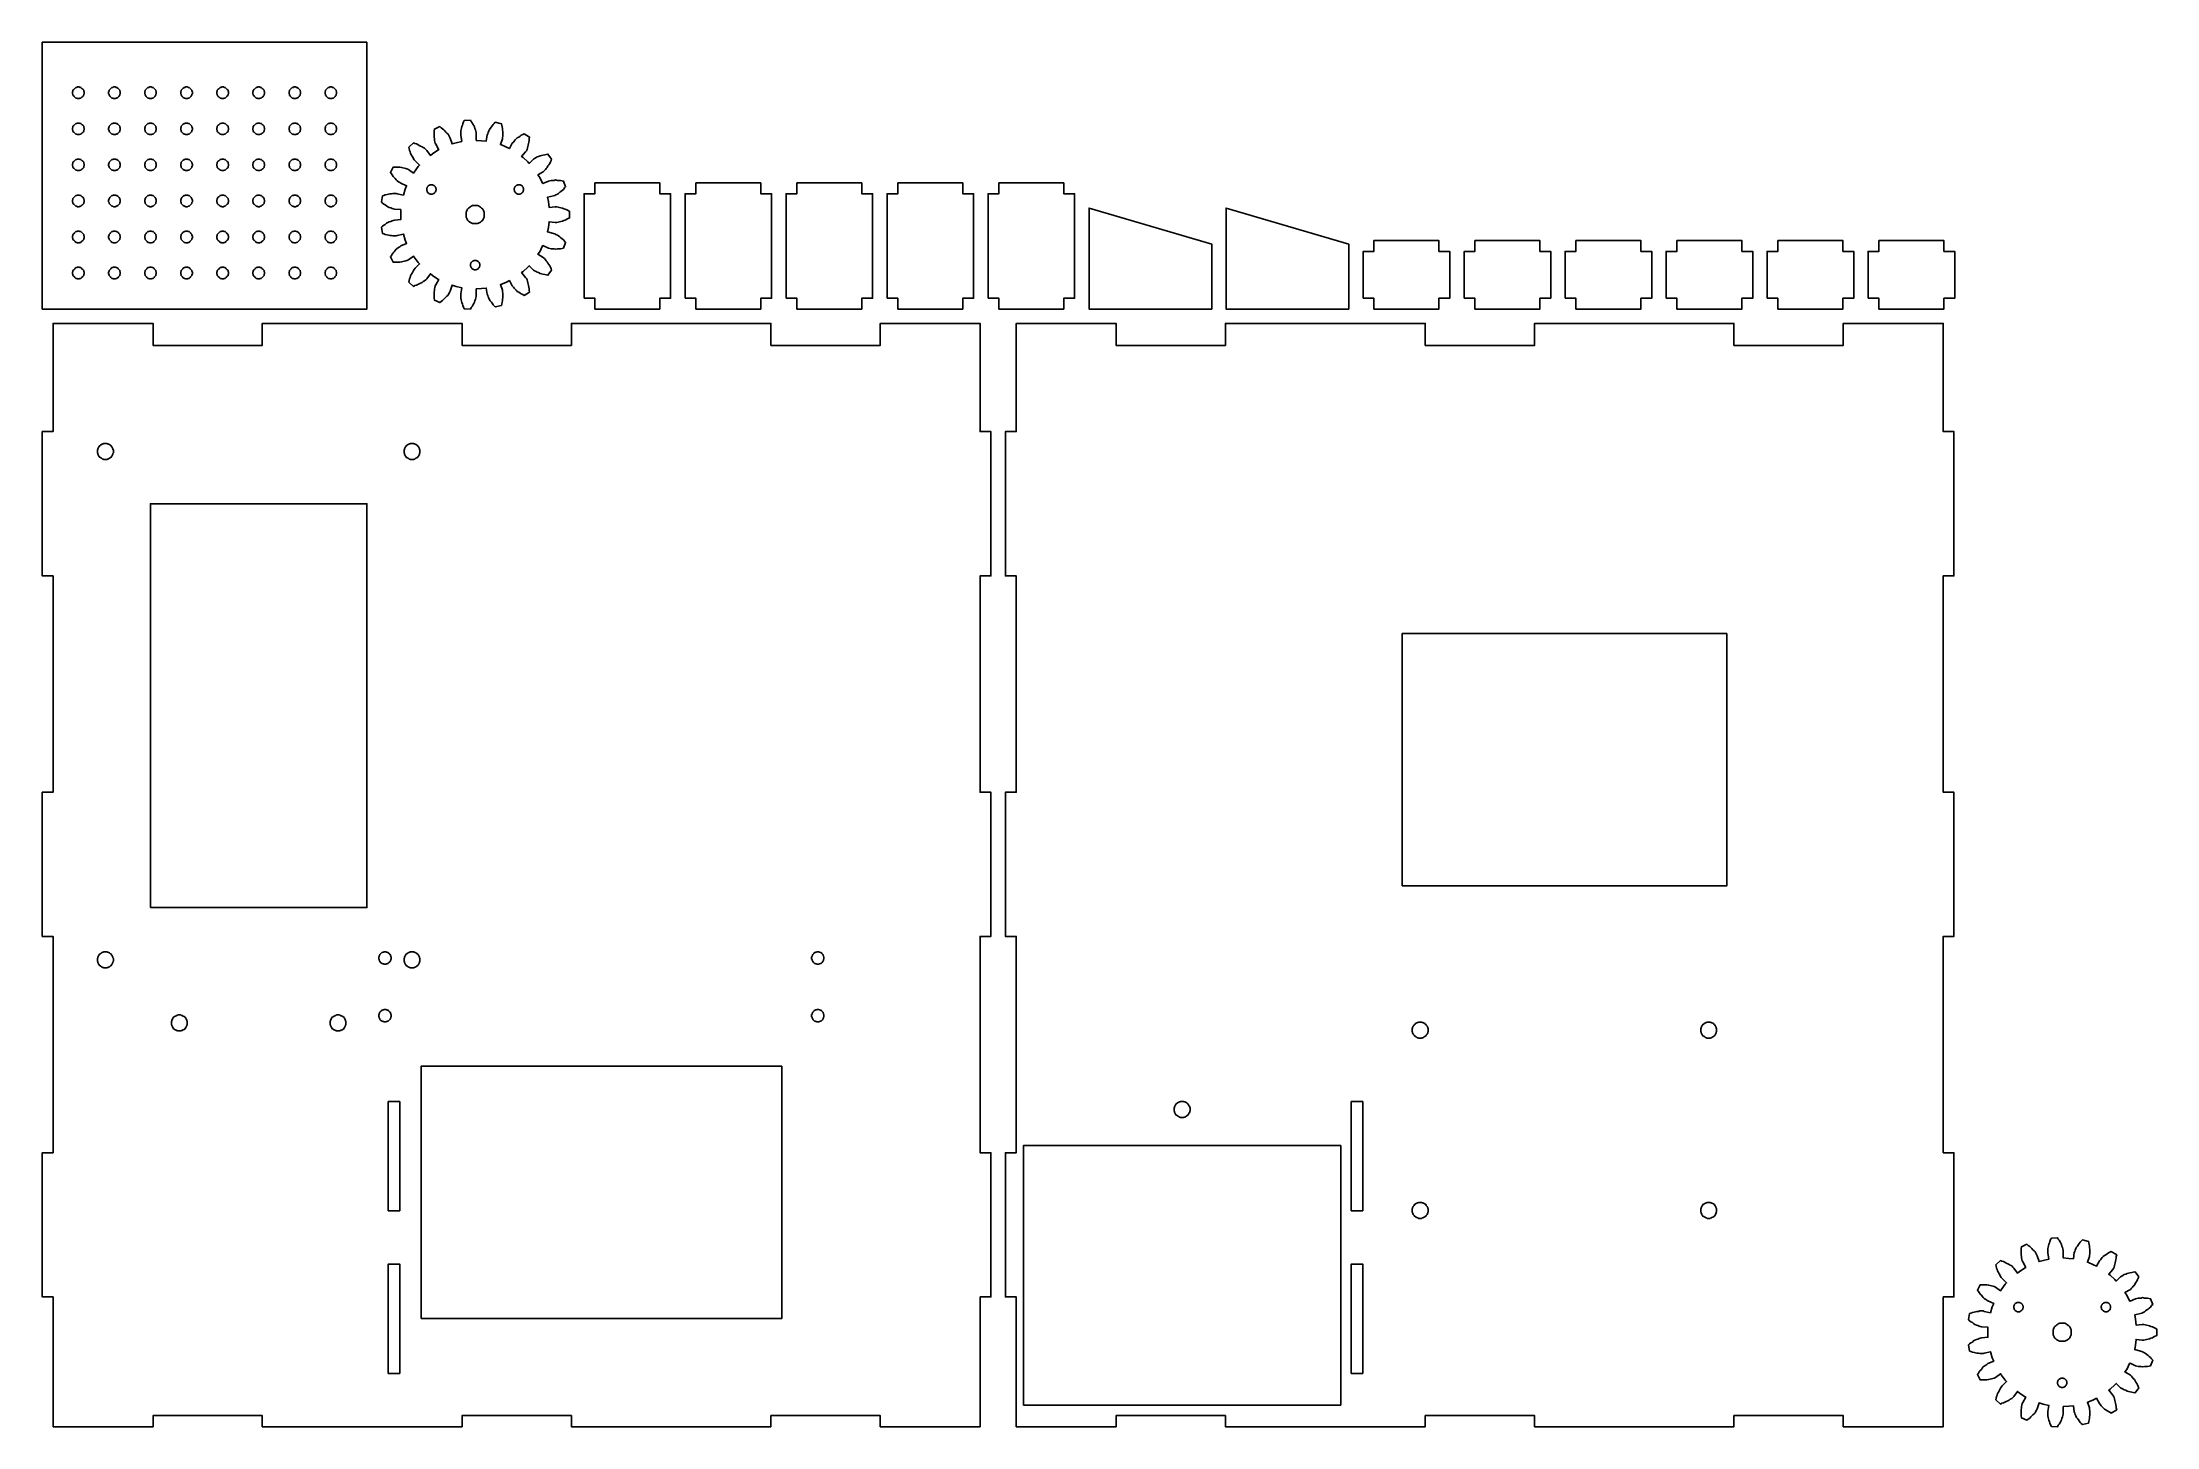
# Model space of a CAD drawing. Header units: millimetres. Extents: x 6 to 592, y 6 to 390.
import ezdxf

# ---------------------------------------------------------------- set-up
doc = ezdxf.new("R2010")
doc.units = ezdxf.units.MM
doc.layers.add('CUT', color=1, linetype='Continuous')
doc.layers.add('CUT_INNER', color=1, linetype='Continuous')

msp = doc.modelspace()

# ---------------------------------------------------------------- linework, layer by layer
at = {"layer": 'CUT'}
for points in [[(96, 390), (6, 390), (6, 316), (96, 316), (96, 390)], [(124.9, 316.4), (125.2, 316.7), (125.4, 317.1), (125.6, 317.5), (125.8, 317.9), (125.9, 318.3), (126.1, 318.7), (126.2, 319.1), (126.3, 319.5), (126.3, 319.9), (126.3, 321.6), (127.8, 321.7), (129.1, 321.8), (129.3, 320.1), (129.5, 319.8), (129.6, 319.4), (129.8, 319), (130, 318.6), (130.2, 318.3), (130.5, 317.9), (130.7, 317.6), (131, 317.2), (131.3, 316.9), (131.6, 316.6), (133.3, 317), (133.4, 317.4), (133.5, 317.9), (133.6, 318.3), (133.6, 318.7), (133.7, 319.2), (133.7, 319.6), (133.7, 320), (133.7, 320.4), (133.6, 320.8), (133.6, 321.2), (133, 322.8), (133.1, 322.8), (134.7, 323.5), (135.5, 323.9), (136.3, 322.4), (136.6, 322.1), (136.8, 321.8), (137.1, 321.5), (137.4, 321.2), (137.7, 320.9), (138.1, 320.7), (138.5, 320.4), (138.8, 320.2), (139.2, 320), (139.6, 319.8), (141.1, 320.7), (141, 321.2), (141, 321.6), (140.9, 322.1), (140.8, 322.5), (140.7, 322.9), (140.6, 323.3), (140.5, 323.7), (140.4, 324.1), (140.2, 324.5), (140, 324.8), (138.9, 326.1), (139.3, 326.4), (140.6, 327.6), (141, 328), (142.2, 326.8), (142.5, 326.6), (142.9, 326.4), (143.2, 326.2), (143.6, 326.1), (144, 325.9), (144.4, 325.8), (144.8, 325.7), (145.3, 325.6), (145.7, 325.5), (146.2, 325.4), (147.2, 326.8), (147.1, 327.2), (146.9, 327.6), (146.7, 328), (146.4, 328.4), (146.2, 328.7), (146, 329.1), (145.7, 329.4), (145.5, 329.7), (145.2, 330), (144.9, 330.3), (143.4, 331.2), (143.9, 331.9), (144.7, 333.5), (144.8, 333.6), (146.3, 332.9), (146.7, 332.8), (147.1, 332.7), (147.5, 332.7), (147.9, 332.7), (148.3, 332.6), (148.8, 332.7), (149.2, 332.7), (149.6, 332.7), (150.1, 332.8), (150.5, 332.9), (151.1, 334.5), (150.8, 334.8), (150.5, 335.2), (150.1, 335.5), (149.8, 335.8), (149.5, 336), (149.1, 336.3), (148.8, 336.5), (148.4, 336.7), (148.1, 336.9), (147.7, 337), (146.1, 337.4), (146.3, 338.6), (146.5, 340.2), (148.2, 340), (148.6, 340), (149, 340.1), (149.4, 340.2), (149.8, 340.3), (150.2, 340.4), (150.6, 340.6), (151, 340.7), (151.4, 340.9), (151.8, 341.1), (152.2, 341.3), (152.2, 343.1), (151.8, 343.3), (151.4, 343.5), (151, 343.7), (150.6, 343.8), (150.2, 344), (149.8, 344.1), (149.4, 344.2), (149, 344.3), (148.6, 344.4), (148.2, 344.4), (146.5, 344.2), (146.3, 345.8), (146.1, 347), (147.7, 347.4), (148.1, 347.5), (148.4, 347.7), (148.8, 347.9), (149.1, 348.1), (149.5, 348.4), (149.8, 348.6), (150.1, 348.9), (150.5, 349.2), (150.8, 349.6), (151.1, 349.9), (150.5, 351.5), (150.1, 351.6), (149.6, 351.7), (149.2, 351.7), (148.8, 351.7), (148.3, 351.8), (147.9, 351.7), (147.5, 351.7), (147.1, 351.7), (146.7, 351.6), (146.3, 351.5), (144.8, 350.8), (144.7, 350.9), (143.9, 352.5), (143.4, 353.2), (144.9, 354.1), (145.2, 354.4), (145.5, 354.7), (145.7, 355), (146, 355.3), (146.2, 355.7), (146.4, 356), (146.7, 356.4), (146.9, 356.8), (147.1, 357.2), (147.2, 357.6), (146.2, 359), (145.7, 358.9), (145.3, 358.8), (144.8, 358.7), (144.4, 358.6), (144, 358.5), (143.6, 358.3), (143.2, 358.2), (142.9, 358), (142.5, 357.8), (142.2, 357.6), (141, 356.4), (140.6, 356.8), (139.3, 358), (138.9, 358.3), (140, 359.6), (140.2, 359.9), (140.4, 360.3), (140.5, 360.7), (140.6, 361.1), (140.7, 361.5), (140.8, 361.9), (140.9, 362.3), (141, 362.8), (141, 363.2), (141.1, 363.7), (139.6, 364.6), (139.2, 364.4), (138.8, 364.2), (138.5, 364), (138.1, 363.7), (137.7, 363.5), (137.4, 363.2), (137.1, 362.9), (136.8, 362.6), (136.6, 362.3), (136.3, 362), (135.5, 360.5), (134.7, 360.9), (133.1, 361.6), (133, 361.6), (133.6, 363.2), (133.6, 363.6), (133.7, 364), (133.7, 364.4), (133.7, 364.8), (133.7, 365.2), (133.6, 365.7), (133.6, 366.1), (133.5, 366.5), (133.4, 367), (133.3, 367.4), (131.6, 367.8), (131.3, 367.5), (131, 367.2), (130.7, 366.8), (130.5, 366.5), (130.2, 366.1), (130, 365.8), (129.8, 365.4), (129.6, 365), (129.5, 364.6), (129.3, 364.3), (129.1, 362.6), (127.8, 362.7), (126.3, 362.8), (126.3, 364.5), (126.3, 364.9), (126.2, 365.3), (126.1, 365.7), (125.9, 366.1), (125.8, 366.5), (125.6, 366.9), (125.4, 367.3), (125.2, 367.7), (124.9, 368), (124.7, 368.4), (123, 368.3), (122.8, 367.9), (122.6, 367.4), (122.5, 367), (122.3, 366.6), (122.2, 366.2), (122.1, 365.8), (122, 365.4), (122, 365), (122, 364.6), (122, 364.2), (122.3, 362.5), (120.7, 362.1), (119.6, 361.8), (119.1, 363.4), (118.9, 363.8), (118.7, 364.1), (118.5, 364.5), (118.2, 364.8), (117.9, 365.1), (117.6, 365.4), (117.3, 365.7), (117, 366), (116.6, 366.3), (116.2, 366.6), (114.7, 365.9), (114.6, 365.4), (114.6, 365), (114.6, 364.5), (114.6, 364.1), (114.6, 363.7), (114.7, 363.2), (114.7, 362.8), (114.8, 362.4), (114.9, 362), (115.1, 361.7), (115.9, 360.2), (115.7, 360.1), (114.2, 359.1), (113.6, 358.6), (112.6, 360), (112.3, 360.3), (112, 360.6), (111.6, 360.8), (111.3, 361), (110.9, 361.2), (110.5, 361.4), (110.1, 361.6), (109.7, 361.8), (109.3, 361.9), (108.9, 362.1), (107.6, 360.9), (107.7, 360.5), (107.8, 360), (108, 359.6), (108.1, 359.2), (108.3, 358.8), (108.5, 358.4), (108.7, 358.1), (108.9, 357.7), (109.1, 357.4), (109.4, 357.1), (110.6, 355.9), (110.2, 355.5), (109.1, 354), (108.9, 353.7), (107.5, 354.7), (107.1, 354.9), (106.8, 355), (106.4, 355.1), (106, 355.2), (105.6, 355.3), (105.1, 355.4), (104.7, 355.4), (104.2, 355.4), (103.8, 355.4), (103.3, 355.4), (102.5, 353.9), (102.8, 353.5), (103, 353.2), (103.3, 352.8), (103.6, 352.5), (103.8, 352.2), (104.1, 351.8), (104.4, 351.6), (104.8, 351.3), (105.1, 351.1), (105.4, 350.9), (107, 350.2), (106.6, 349.3), (106.1, 347.6), (104.4, 348), (104.1, 348.1), (103.7, 348.1), (103.2, 348.1), (102.8, 348), (102.4, 348), (102, 347.9), (101.6, 347.8), (101.1, 347.7), (100.7, 347.5), (100.3, 347.4), (100, 345.7), (100.3, 345.4), (100.7, 345.1), (101.1, 344.9), (101.4, 344.6), (101.8, 344.4), (102.2, 344.2), (102.6, 344.1), (103, 343.9), (103.3, 343.8), (103.7, 343.7), (105.4, 343.6), (105.4, 342.2), (105.4, 340.8), (103.7, 340.7), (103.3, 340.6), (103, 340.5), (102.6, 340.3), (102.2, 340.2), (101.8, 340), (101.4, 339.8), (101.1, 339.5), (100.7, 339.3), (100.3, 339), (100, 338.7), (100.3, 337), (100.7, 336.9), (101.1, 336.7), (101.6, 336.6), (102, 336.5), (102.4, 336.4), (102.8, 336.4), (103.2, 336.3), (103.7, 336.3), (104.1, 336.3), (104.4, 336.4), (106.1, 336.8), (106.6, 335.1), (107, 334.2), (105.4, 333.5), (105.1, 333.3), (104.8, 333.1), (104.4, 332.8), (104.1, 332.6), (103.8, 332.2), (103.6, 331.9), (103.3, 331.6), (103, 331.2), (102.8, 330.9), (102.5, 330.5), (103.3, 329), (103.8, 329), (104.2, 329), (104.7, 329), (105.1, 329), (105.6, 329.1), (106, 329.2), (106.4, 329.3), (106.8, 329.4), (107.1, 329.5), (107.5, 329.7), (108.9, 330.7), (109.1, 330.4), (110.2, 328.9), (110.6, 328.5), (109.4, 327.3), (109.1, 327), (108.9, 326.7), (108.7, 326.3), (108.5, 326), (108.3, 325.6), (108.1, 325.2), (108, 324.8), (107.8, 324.4), (107.7, 323.9), (107.6, 323.5), (108.9, 322.3), (109.3, 322.5), (109.7, 322.6), (110.1, 322.8), (110.5, 323), (110.9, 323.2), (111.3, 323.4), (111.6, 323.6), (112, 323.8), (112.3, 324.1), (112.6, 324.4), (113.6, 325.8), (114.2, 325.3), (115.7, 324.3), (115.9, 324.2), (115.1, 322.7), (114.9, 322.4), (114.8, 322), (114.7, 321.6), (114.7, 321.2), (114.6, 320.7), (114.6, 320.3), (114.6, 319.9), (114.6, 319.4), (114.6, 319), (114.7, 318.5), (116.2, 317.8), (116.6, 318.1), (117, 318.4), (117.3, 318.7), (117.6, 319), (117.9, 319.3), (118.2, 319.6), (118.5, 319.9), (118.7, 320.3), (118.9, 320.6), (119.1, 321), (119.6, 322.6), (120.7, 322.3), (122.3, 321.9), (122, 320.2), (122, 319.8), (122, 319.4), (122, 319), (122.1, 318.6), (122.2, 318.2), (122.3, 317.8), (122.5, 317.4), (122.6, 317), (122.8, 316.5), (123, 316.1), (124.7, 316), (124.9, 316.4)], [(156.2, 319), (159.2, 319), (159.2, 316), (177.2, 316), (177.2, 319), (180.2, 319), (180.2, 348), (177.2, 348), (177.2, 351), (159.2, 351), (159.2, 348), (156.2, 348), (156.2, 319)], [(184.2, 319), (187.2, 319), (187.2, 316), (205.2, 316), (205.2, 319), (208.2, 319), (208.2, 348), (205.2, 348), (205.2, 351), (187.2, 351), (187.2, 348), (184.2, 348), (184.2, 319)], [(212.2, 319), (215.2, 319), (215.2, 316), (233.2, 316), (233.2, 319), (236.2, 319), (236.2, 348), (233.2, 348), (233.2, 351), (215.2, 351), (215.2, 348), (212.2, 348), (212.2, 319)], [(240.2, 319), (243.2, 319), (243.2, 316), (261.2, 316), (261.2, 319), (264.2, 319), (264.2, 348), (261.2, 348), (261.2, 351), (243.2, 351), (243.2, 348), (240.2, 348), (240.2, 319)], [(268.2, 319), (271.2, 319), (271.2, 316), (289.2, 316), (289.2, 319), (292.2, 319), (292.2, 348), (289.2, 348), (289.2, 351), (271.2, 351), (271.2, 348), (268.2, 348), (268.2, 319)], [(330.2, 334), (296.2, 344), (296.2, 316), (330.2, 316), (330.2, 334)], [(368.2, 334), (334.2, 344), (334.2, 316), (368.2, 316), (368.2, 334)], [(372.2, 319), (375.2, 319), (375.2, 316), (393.2, 316), (393.2, 319), (396.2, 319), (396.2, 332), (393.2, 332), (393.2, 335), (375.2, 335), (375.2, 332), (372.2, 332), (372.2, 319)], [(400.2, 319), (403.2, 319), (403.2, 316), (421.2, 316), (421.2, 319), (424.2, 319), (424.2, 332), (421.2, 332), (421.2, 335), (403.2, 335), (403.2, 332), (400.2, 332), (400.2, 319)], [(428.2, 319), (431.2, 319), (431.2, 316), (449.2, 316), (449.2, 319), (452.2, 319), (452.2, 332), (449.2, 332), (449.2, 335), (431.2, 335), (431.2, 332), (428.2, 332), (428.2, 319)], [(456.2, 319), (459.2, 319), (459.2, 316), (477.2, 316), (477.2, 319), (480.2, 319), (480.2, 332), (477.2, 332), (477.2, 335), (459.2, 335), (459.2, 332), (456.2, 332), (456.2, 319)], [(484.2, 319), (487.2, 319), (487.2, 316), (505.2, 316), (505.2, 319), (508.2, 319), (508.2, 332), (505.2, 332), (505.2, 335), (487.2, 335), (487.2, 332), (484.2, 332), (484.2, 319)], [(512.2, 319), (515.2, 319), (515.2, 316), (533.2, 316), (533.2, 319), (536.2, 319), (536.2, 332), (533.2, 332), (533.2, 335), (515.2, 335), (515.2, 332), (512.2, 332), (512.2, 319)], [(266, 42), (269, 42), (269, 82), (266, 82), (266, 142), (269, 142), (269, 182), (266, 182), (266, 242), (269, 242), (269, 282), (266, 282), (266, 312), (238.3, 312), (238.3, 305.9), (208, 305.9), (208, 312), (152.7, 312), (152.7, 305.9), (122.4, 305.9), (122.4, 312), (67, 312), (67, 305.9), (36.7, 305.9), (36.7, 312), (9, 312), (9, 282), (6, 282), (6, 242), (9, 242), (9, 182), (6, 182), (6, 142), (9, 142), (9, 82), (6, 82), (6, 42), (9, 42), (9, 6), (36.7, 6), (36.7, 9.1), (67, 9.1), (67, 6), (122.4, 6), (122.4, 9.1), (152.7, 9.1), (152.7, 6), (208, 6), (208, 9.1), (238.3, 9.1), (238.3, 6), (266, 6), (266, 42)], [(533, 42), (536, 42), (536, 82), (533, 82), (533, 142), (536, 142), (536, 182), (533, 182), (533, 242), (536, 242), (536, 282), (533, 282), (533, 312), (505.3, 312), (505.3, 305.9), (475, 305.9), (475, 312), (419.7, 312), (419.7, 305.9), (389.4, 305.9), (389.4, 312), (334, 312), (334, 305.9), (303.7, 305.9), (303.7, 312), (276, 312), (276, 282), (273, 282), (273, 242), (276, 242), (276, 182), (273, 182), (273, 142), (276, 142), (276, 82), (273, 82), (273, 42), (276, 42), (276, 6), (303.7, 6), (303.7, 9.1), (334, 9.1), (334, 6), (389.4, 6), (389.4, 9.1), (419.7, 9.1), (419.7, 6), (475, 6), (475, 9.1), (505.3, 9.1), (505.3, 6), (533, 6), (533, 42)], [(564.9, 6.4), (565.2, 6.7), (565.4, 7.1), (565.6, 7.5), (565.8, 7.9), (565.9, 8.3), (566.1, 8.7), (566.2, 9.1), (566.3, 9.5), (566.3, 9.9), (566.3, 11.6), (567.8, 11.7), (569.1, 11.8), (569.3, 10.1), (569.5, 9.8), (569.6, 9.4), (569.8, 9), (570, 8.6), (570.2, 8.3), (570.5, 7.9), (570.7, 7.6), (571, 7.2), (571.3, 6.9), (571.6, 6.6), (573.3, 7), (573.4, 7.4), (573.5, 7.9), (573.6, 8.3), (573.6, 8.7), (573.7, 9.2), (573.7, 9.6), (573.7, 10), (573.7, 10.4), (573.6, 10.8), (573.6, 11.2), (573, 12.8), (573.1, 12.8), (574.7, 13.5), (575.5, 13.9), (576.3, 12.4), (576.6, 12.1), (576.8, 11.8), (577.1, 11.5), (577.4, 11.2), (577.7, 10.9), (578.1, 10.7), (578.5, 10.4), (578.8, 10.2), (579.2, 10), (579.6, 9.8), (581.1, 10.7), (581, 11.2), (581, 11.6), (580.9, 12.1), (580.8, 12.5), (580.7, 12.9), (580.6, 13.3), (580.5, 13.7), (580.4, 14.1), (580.2, 14.5), (580, 14.8), (578.9, 16.1), (579.3, 16.4), (580.6, 17.6), (581, 18), (582.2, 16.8), (582.5, 16.6), (582.9, 16.4), (583.2, 16.2), (583.6, 16.1), (584, 15.9), (584.4, 15.8), (584.8, 15.7), (585.3, 15.6), (585.7, 15.5), (586.2, 15.4), (587.2, 16.8), (587.1, 17.2), (586.9, 17.6), (586.7, 18), (586.4, 18.4), (586.2, 18.7), (586, 19.1), (585.7, 19.4), (585.5, 19.7), (585.2, 20), (584.9, 20.3), (583.4, 21.2), (583.9, 21.9), (584.7, 23.5), (584.8, 23.6), (586.3, 22.9), (586.7, 22.8), (587.1, 22.7), (587.5, 22.7), (587.9, 22.7), (588.3, 22.6), (588.8, 22.7), (589.2, 22.7), (589.6, 22.7), (590.1, 22.8), (590.5, 22.9), (591.1, 24.5), (590.8, 24.8), (590.5, 25.2), (590.1, 25.5), (589.8, 25.8), (589.5, 26), (589.1, 26.3), (588.8, 26.5), (588.4, 26.7), (588.1, 26.9), (587.7, 27), (586.1, 27.4), (586.3, 28.6), (586.5, 30.2), (588.2, 30), (588.6, 30), (589, 30.1), (589.4, 30.2), (589.8, 30.3), (590.2, 30.4), (590.6, 30.6), (591, 30.7), (591.4, 30.9), (591.8, 31.1), (592.2, 31.3), (592.2, 33.1), (591.8, 33.3), (591.4, 33.5), (591, 33.7), (590.6, 33.8), (590.2, 34), (589.8, 34.1), (589.4, 34.2), (589, 34.3), (588.6, 34.4), (588.2, 34.4), (586.5, 34.2), (586.3, 35.8), (586.1, 37), (587.7, 37.4), (588.1, 37.5), (588.4, 37.7), (588.8, 37.9), (589.1, 38.1), (589.5, 38.4), (589.8, 38.6), (590.1, 38.9), (590.5, 39.2), (590.8, 39.6), (591.1, 39.9), (590.5, 41.5), (590.1, 41.6), (589.6, 41.7), (589.2, 41.7), (588.8, 41.7), (588.3, 41.8), (587.9, 41.7), (587.5, 41.7), (587.1, 41.7), (586.7, 41.6), (586.3, 41.5), (584.8, 40.8), (584.7, 40.9), (583.9, 42.5), (583.4, 43.2), (584.9, 44.1), (585.2, 44.4), (585.5, 44.7), (585.7, 45), (586, 45.3), (586.2, 45.7), (586.4, 46), (586.7, 46.4), (586.9, 46.8), (587.1, 47.2), (587.2, 47.6), (586.2, 49), (585.7, 48.9), (585.3, 48.8), (584.8, 48.7), (584.4, 48.6), (584, 48.5), (583.6, 48.3), (583.2, 48.2), (582.9, 48), (582.5, 47.8), (582.2, 47.6), (581, 46.4), (580.6, 46.8), (579.3, 48), (578.9, 48.3), (580, 49.6), (580.2, 49.9), (580.4, 50.3), (580.5, 50.7), (580.6, 51.1), (580.7, 51.5), (580.8, 51.9), (580.9, 52.3), (581, 52.8), (581, 53.2), (581.1, 53.7), (579.6, 54.6), (579.2, 54.4), (578.8, 54.2), (578.5, 54), (578.1, 53.7), (577.7, 53.5), (577.4, 53.2), (577.1, 52.9), (576.8, 52.6), (576.6, 52.3), (576.3, 52), (575.5, 50.5), (574.7, 50.9), (573.1, 51.6), (573, 51.6), (573.6, 53.2), (573.6, 53.6), (573.7, 54), (573.7, 54.4), (573.7, 54.8), (573.7, 55.2), (573.6, 55.7), (573.6, 56.1), (573.5, 56.5), (573.4, 57), (573.3, 57.4), (571.6, 57.8), (571.3, 57.5), (571, 57.2), (570.7, 56.8), (570.5, 56.5), (570.2, 56.1), (570, 55.8), (569.8, 55.4), (569.6, 55), (569.5, 54.6), (569.3, 54.3), (569.1, 52.6), (567.8, 52.7), (566.3, 52.8), (566.3, 54.5), (566.3, 54.9), (566.2, 55.3), (566.1, 55.7), (565.9, 56.1), (565.8, 56.5), (565.6, 56.9), (565.4, 57.3), (565.2, 57.7), (564.9, 58), (564.7, 58.4), (563, 58.3), (562.8, 57.9), (562.6, 57.4), (562.5, 57), (562.3, 56.6), (562.2, 56.2), (562.1, 55.8), (562, 55.4), (562, 55), (562, 54.6), (562, 54.2), (562.3, 52.5), (560.7, 52.1), (559.6, 51.8), (559.1, 53.4), (558.9, 53.8), (558.7, 54.1), (558.5, 54.5), (558.2, 54.8), (557.9, 55.1), (557.6, 55.4), (557.3, 55.7), (557, 56), (556.6, 56.3), (556.2, 56.6), (554.7, 55.9), (554.6, 55.4), (554.6, 55), (554.6, 54.5), (554.6, 54.1), (554.6, 53.7), (554.7, 53.2), (554.7, 52.8), (554.8, 52.4), (554.9, 52), (555.1, 51.7), (555.9, 50.2), (555.7, 50.1), (554.2, 49.1), (553.6, 48.6), (552.6, 50), (552.3, 50.3), (552, 50.6), (551.6, 50.8), (551.3, 51), (550.9, 51.2), (550.5, 51.4), (550.1, 51.6), (549.7, 51.8), (549.3, 51.9), (548.9, 52.1), (547.6, 50.9), (547.7, 50.5), (547.8, 50), (548, 49.6), (548.1, 49.2), (548.3, 48.8), (548.5, 48.4), (548.7, 48.1), (548.9, 47.7), (549.1, 47.4), (549.4, 47.1), (550.6, 45.9), (550.2, 45.5), (549.1, 44), (548.9, 43.7), (547.5, 44.7), (547.1, 44.9), (546.8, 45), (546.4, 45.1), (546, 45.2), (545.6, 45.3), (545.1, 45.4), (544.7, 45.4), (544.2, 45.4), (543.8, 45.4), (543.3, 45.4), (542.5, 43.9), (542.8, 43.5), (543, 43.2), (543.3, 42.8), (543.6, 42.5), (543.8, 42.2), (544.1, 41.8), (544.4, 41.6), (544.8, 41.3), (545.1, 41.1), (545.4, 40.9), (547, 40.2), (546.6, 39.3), (546.1, 37.6), (544.4, 38), (544.1, 38.1), (543.7, 38.1), (543.2, 38.1), (542.8, 38), (542.4, 38), (542, 37.9), (541.6, 37.8), (541.1, 37.7), (540.7, 37.5), (540.3, 37.4), (540, 35.7), (540.3, 35.4), (540.7, 35.1), (541.1, 34.9), (541.4, 34.6), (541.8, 34.4), (542.2, 34.2), (542.6, 34.1), (543, 33.9), (543.3, 33.8), (543.7, 33.7), (545.4, 33.6), (545.4, 32.2), (545.4, 30.8), (543.7, 30.7), (543.3, 30.6), (543, 30.5), (542.6, 30.3), (542.2, 30.2), (541.8, 30), (541.4, 29.8), (541.1, 29.5), (540.7, 29.3), (540.3, 29), (540, 28.7), (540.3, 27), (540.7, 26.9), (541.1, 26.7), (541.6, 26.6), (542, 26.5), (542.4, 26.4), (542.8, 26.4), (543.2, 26.3), (543.7, 26.3), (544.1, 26.3), (544.4, 26.4), (546.1, 26.8), (546.6, 25.1), (547, 24.2), (545.4, 23.5), (545.1, 23.3), (544.8, 23.1), (544.4, 22.8), (544.1, 22.6), (543.8, 22.2), (543.6, 21.9), (543.3, 21.6), (543, 21.2), (542.8, 20.9), (542.5, 20.5), (543.3, 19), (543.8, 19), (544.2, 19), (544.7, 19), (545.1, 19), (545.6, 19.1), (546, 19.2), (546.4, 19.3), (546.8, 19.4), (547.1, 19.5), (547.5, 19.7), (548.9, 20.7), (549.1, 20.4), (550.2, 18.9), (550.6, 18.5), (549.4, 17.3), (549.1, 17), (548.9, 16.7), (548.7, 16.3), (548.5, 16), (548.3, 15.6), (548.1, 15.2), (548, 14.8), (547.8, 14.4), (547.7, 13.9), (547.6, 13.5), (548.9, 12.3), (549.3, 12.5), (549.7, 12.6), (550.1, 12.8), (550.5, 13), (550.9, 13.2), (551.3, 13.4), (551.6, 13.6), (552, 13.8), (552.3, 14.1), (552.6, 14.4), (553.6, 15.8), (554.2, 15.3), (555.7, 14.3), (555.9, 14.2), (555.1, 12.7), (554.9, 12.4), (554.8, 12), (554.7, 11.6), (554.7, 11.2), (554.6, 10.7), (554.6, 10.3), (554.6, 9.9), (554.6, 9.4), (554.6, 9), (554.7, 8.5), (556.2, 7.8), (556.6, 8.1), (557, 8.4), (557.3, 8.7), (557.6, 9), (557.9, 9.3), (558.2, 9.6), (558.5, 9.9), (558.7, 10.3), (558.9, 10.6), (559.1, 11), (559.6, 12.6), (560.7, 12.3), (562.3, 11.9), (562, 10.2), (562, 9.8), (562, 9.4), (562, 9), (562.1, 8.6), (562.2, 8.2), (562.3, 7.8), (562.5, 7.4), (562.6, 7), (562.8, 6.5), (563, 6.1), (564.7, 6), (564.9, 6.4)]]:
    msp.add_lwpolyline(points, close=True, dxfattribs=at)
at = {"layer": 'CUT_INNER'}
for points in [[(15.9, 374.4), (15.7, 374.4), (15.6, 374.5), (15.5, 374.5), (15.3, 374.5), (15.2, 374.6), (15.1, 374.7), (15, 374.8), (14.9, 374.9), (14.8, 375), (14.7, 375.1), (14.6, 375.2), (14.5, 375.3), (14.5, 375.5), (14.5, 375.6), (14.4, 375.7), (14.4, 375.9), (14.4, 376), (14.4, 376.1), (14.4, 376.3), (14.5, 376.4), (14.5, 376.5), (14.5, 376.7), (14.6, 376.8), (14.7, 376.9), (14.8, 377), (14.9, 377.1), (15, 377.2), (15.1, 377.3), (15.2, 377.4), (15.3, 377.5), (15.5, 377.5), (15.6, 377.5), (15.7, 377.6), (15.9, 377.6), (16, 377.6), (16.1, 377.6), (16.3, 377.6), (16.4, 377.5), (16.5, 377.5), (16.7, 377.5), (16.8, 377.4), (16.9, 377.3), (17, 377.2), (17.1, 377.1), (17.2, 377), (17.3, 376.9), (17.4, 376.8), (17.5, 376.7), (17.5, 376.5), (17.5, 376.4), (17.6, 376.3), (17.6, 376.1), (17.6, 376), (17.6, 375.9), (17.6, 375.7), (17.5, 375.6), (17.5, 375.5), (17.5, 375.3), (17.4, 375.2), (17.3, 375.1), (17.2, 375), (17.1, 374.9), (17, 374.8), (16.9, 374.7), (16.8, 374.6), (16.7, 374.5), (16.5, 374.5), (16.4, 374.5), (16.3, 374.4), (16.1, 374.4), (16, 374.4), (15.9, 374.4)], [(25.9, 374.4), (25.7, 374.4), (25.6, 374.5), (25.5, 374.5), (25.3, 374.5), (25.2, 374.6), (25.1, 374.7), (25, 374.8), (24.9, 374.9), (24.8, 375), (24.7, 375.1), (24.6, 375.2), (24.5, 375.3), (24.5, 375.5), (24.5, 375.6), (24.4, 375.7), (24.4, 375.9), (24.4, 376), (24.4, 376.1), (24.4, 376.3), (24.5, 376.4), (24.5, 376.5), (24.5, 376.7), (24.6, 376.8), (24.7, 376.9), (24.8, 377), (24.9, 377.1), (25, 377.2), (25.1, 377.3), (25.2, 377.4), (25.3, 377.5), (25.5, 377.5), (25.6, 377.5), (25.7, 377.6), (25.9, 377.6), (26, 377.6), (26.1, 377.6), (26.3, 377.6), (26.4, 377.5), (26.5, 377.5), (26.7, 377.5), (26.8, 377.4), (26.9, 377.3), (27, 377.2), (27.1, 377.1), (27.2, 377), (27.3, 376.9), (27.4, 376.8), (27.5, 376.7), (27.5, 376.5), (27.5, 376.4), (27.6, 376.3), (27.6, 376.1), (27.6, 376), (27.6, 375.9), (27.6, 375.7), (27.5, 375.6), (27.5, 375.5), (27.5, 375.3), (27.4, 375.2), (27.3, 375.1), (27.2, 375), (27.1, 374.9), (27, 374.8), (26.9, 374.7), (26.8, 374.6), (26.7, 374.5), (26.5, 374.5), (26.4, 374.5), (26.3, 374.4), (26.1, 374.4), (26, 374.4), (25.9, 374.4)], [(35.9, 374.4), (35.7, 374.4), (35.6, 374.5), (35.5, 374.5), (35.3, 374.5), (35.2, 374.6), (35.1, 374.7), (35, 374.8), (34.9, 374.9), (34.8, 375), (34.7, 375.1), (34.6, 375.2), (34.5, 375.3), (34.5, 375.5), (34.5, 375.6), (34.4, 375.7), (34.4, 375.9), (34.4, 376), (34.4, 376.1), (34.4, 376.3), (34.5, 376.4), (34.5, 376.5), (34.5, 376.7), (34.6, 376.8), (34.7, 376.9), (34.8, 377), (34.9, 377.1), (35, 377.2), (35.1, 377.3), (35.2, 377.4), (35.3, 377.5), (35.5, 377.5), (35.6, 377.5), (35.7, 377.6), (35.9, 377.6), (36, 377.6), (36.1, 377.6), (36.3, 377.6), (36.4, 377.5), (36.5, 377.5), (36.7, 377.5), (36.8, 377.4), (36.9, 377.3), (37, 377.2), (37.1, 377.1), (37.2, 377), (37.3, 376.9), (37.4, 376.8), (37.5, 376.7), (37.5, 376.5), (37.5, 376.4), (37.6, 376.3), (37.6, 376.1), (37.6, 376), (37.6, 375.9), (37.6, 375.7), (37.5, 375.6), (37.5, 375.5), (37.5, 375.3), (37.4, 375.2), (37.3, 375.1), (37.2, 375), (37.1, 374.9), (37, 374.8), (36.9, 374.7), (36.8, 374.6), (36.7, 374.5), (36.5, 374.5), (36.4, 374.5), (36.3, 374.4), (36.1, 374.4), (36, 374.4), (35.9, 374.4)], [(45.9, 374.4), (45.7, 374.4), (45.6, 374.5), (45.5, 374.5), (45.3, 374.5), (45.2, 374.6), (45.1, 374.7), (45, 374.8), (44.9, 374.9), (44.8, 375), (44.7, 375.1), (44.6, 375.2), (44.5, 375.3), (44.5, 375.5), (44.5, 375.6), (44.4, 375.7), (44.4, 375.9), (44.4, 376), (44.4, 376.1), (44.4, 376.3), (44.5, 376.4), (44.5, 376.5), (44.5, 376.7), (44.6, 376.8), (44.7, 376.9), (44.8, 377), (44.9, 377.1), (45, 377.2), (45.1, 377.3), (45.2, 377.4), (45.3, 377.5), (45.5, 377.5), (45.6, 377.5), (45.7, 377.6), (45.9, 377.6), (46, 377.6), (46.1, 377.6), (46.3, 377.6), (46.4, 377.5), (46.5, 377.5), (46.7, 377.5), (46.8, 377.4), (46.9, 377.3), (47, 377.2), (47.1, 377.1), (47.2, 377), (47.3, 376.9), (47.4, 376.8), (47.5, 376.7), (47.5, 376.5), (47.5, 376.4), (47.6, 376.3), (47.6, 376.1), (47.6, 376), (47.6, 375.9), (47.6, 375.7), (47.5, 375.6), (47.5, 375.5), (47.5, 375.3), (47.4, 375.2), (47.3, 375.1), (47.2, 375), (47.1, 374.9), (47, 374.8), (46.9, 374.7), (46.8, 374.6), (46.7, 374.5), (46.5, 374.5), (46.4, 374.5), (46.3, 374.4), (46.1, 374.4), (46, 374.4), (45.9, 374.4)], [(55.9, 374.4), (55.7, 374.4), (55.6, 374.5), (55.5, 374.5), (55.3, 374.5), (55.2, 374.6), (55.1, 374.7), (55, 374.8), (54.9, 374.9), (54.8, 375), (54.7, 375.1), (54.6, 375.2), (54.5, 375.3), (54.5, 375.5), (54.5, 375.6), (54.4, 375.7), (54.4, 375.9), (54.4, 376), (54.4, 376.1), (54.4, 376.3), (54.5, 376.4), (54.5, 376.5), (54.5, 376.7), (54.6, 376.8), (54.7, 376.9), (54.8, 377), (54.9, 377.1), (55, 377.2), (55.1, 377.3), (55.2, 377.4), (55.3, 377.5), (55.5, 377.5), (55.6, 377.5), (55.7, 377.6), (55.9, 377.6), (56, 377.6), (56.1, 377.6), (56.3, 377.6), (56.4, 377.5), (56.5, 377.5), (56.7, 377.5), (56.8, 377.4), (56.9, 377.3), (57, 377.2), (57.1, 377.1), (57.2, 377), (57.3, 376.9), (57.4, 376.8), (57.5, 376.7), (57.5, 376.5), (57.5, 376.4), (57.6, 376.3), (57.6, 376.1), (57.6, 376), (57.6, 375.9), (57.6, 375.7), (57.5, 375.6), (57.5, 375.5), (57.5, 375.3), (57.4, 375.2), (57.3, 375.1), (57.2, 375), (57.1, 374.9), (57, 374.8), (56.9, 374.7), (56.8, 374.6), (56.7, 374.5), (56.5, 374.5), (56.4, 374.5), (56.3, 374.4), (56.1, 374.4), (56, 374.4), (55.9, 374.4)], [(65.9, 374.4), (65.7, 374.4), (65.6, 374.5), (65.5, 374.5), (65.3, 374.5), (65.2, 374.6), (65.1, 374.7), (65, 374.8), (64.9, 374.9), (64.8, 375), (64.7, 375.1), (64.6, 375.2), (64.5, 375.3), (64.5, 375.5), (64.5, 375.6), (64.4, 375.7), (64.4, 375.9), (64.4, 376), (64.4, 376.1), (64.4, 376.3), (64.5, 376.4), (64.5, 376.5), (64.5, 376.7), (64.6, 376.8), (64.7, 376.9), (64.8, 377), (64.9, 377.1), (65, 377.2), (65.1, 377.3), (65.2, 377.4), (65.3, 377.5), (65.5, 377.5), (65.6, 377.5), (65.7, 377.6), (65.9, 377.6), (66, 377.6), (66.1, 377.6), (66.3, 377.6), (66.4, 377.5), (66.5, 377.5), (66.7, 377.5), (66.8, 377.4), (66.9, 377.3), (67, 377.2), (67.1, 377.1), (67.2, 377), (67.3, 376.9), (67.4, 376.8), (67.5, 376.7), (67.5, 376.5), (67.5, 376.4), (67.6, 376.3), (67.6, 376.1), (67.6, 376), (67.6, 375.9), (67.6, 375.7), (67.5, 375.6), (67.5, 375.5), (67.5, 375.3), (67.4, 375.2), (67.3, 375.1), (67.2, 375), (67.1, 374.9), (67, 374.8), (66.9, 374.7), (66.8, 374.6), (66.7, 374.5), (66.5, 374.5), (66.4, 374.5), (66.3, 374.4), (66.1, 374.4), (66, 374.4), (65.9, 374.4)], [(75.9, 374.4), (75.7, 374.4), (75.6, 374.5), (75.5, 374.5), (75.3, 374.5), (75.2, 374.6), (75.1, 374.7), (75, 374.8), (74.9, 374.9), (74.8, 375), (74.7, 375.1), (74.6, 375.2), (74.5, 375.3), (74.5, 375.5), (74.5, 375.6), (74.4, 375.7), (74.4, 375.9), (74.4, 376), (74.4, 376.1), (74.4, 376.3), (74.5, 376.4), (74.5, 376.5), (74.5, 376.7), (74.6, 376.8), (74.7, 376.9), (74.8, 377), (74.9, 377.1), (75, 377.2), (75.1, 377.3), (75.2, 377.4), (75.3, 377.5), (75.5, 377.5), (75.6, 377.5), (75.7, 377.6), (75.9, 377.6), (76, 377.6), (76.1, 377.6), (76.3, 377.6), (76.4, 377.5), (76.5, 377.5), (76.7, 377.5), (76.8, 377.4), (76.9, 377.3), (77, 377.2), (77.1, 377.1), (77.2, 377), (77.3, 376.9), (77.4, 376.8), (77.5, 376.7), (77.5, 376.5), (77.5, 376.4), (77.6, 376.3), (77.6, 376.1), (77.6, 376), (77.6, 375.9), (77.6, 375.7), (77.5, 375.6), (77.5, 375.5), (77.5, 375.3), (77.4, 375.2), (77.3, 375.1), (77.2, 375), (77.1, 374.9), (77, 374.8), (76.9, 374.7), (76.8, 374.6), (76.7, 374.5), (76.5, 374.5), (76.4, 374.5), (76.3, 374.4), (76.1, 374.4), (76, 374.4), (75.9, 374.4)], [(85.9, 374.4), (85.7, 374.4), (85.6, 374.5), (85.5, 374.5), (85.3, 374.5), (85.2, 374.6), (85.1, 374.7), (85, 374.8), (84.9, 374.9), (84.8, 375), (84.7, 375.1), (84.6, 375.2), (84.5, 375.3), (84.5, 375.5), (84.5, 375.6), (84.4, 375.7), (84.4, 375.9), (84.4, 376), (84.4, 376.1), (84.4, 376.3), (84.5, 376.4), (84.5, 376.5), (84.5, 376.7), (84.6, 376.8), (84.7, 376.9), (84.8, 377), (84.9, 377.1), (85, 377.2), (85.1, 377.3), (85.2, 377.4), (85.3, 377.5), (85.5, 377.5), (85.6, 377.5), (85.7, 377.6), (85.9, 377.6), (86, 377.6), (86.1, 377.6), (86.3, 377.6), (86.4, 377.5), (86.5, 377.5), (86.7, 377.5), (86.8, 377.4), (86.9, 377.3), (87, 377.2), (87.1, 377.1), (87.2, 377), (87.3, 376.9), (87.4, 376.8), (87.5, 376.7), (87.5, 376.5), (87.5, 376.4), (87.6, 376.3), (87.6, 376.1), (87.6, 376), (87.6, 375.9), (87.6, 375.7), (87.5, 375.6), (87.5, 375.5), (87.5, 375.3), (87.4, 375.2), (87.3, 375.1), (87.2, 375), (87.1, 374.9), (87, 374.8), (86.9, 374.7), (86.8, 374.6), (86.7, 374.5), (86.5, 374.5), (86.4, 374.5), (86.3, 374.4), (86.1, 374.4), (86, 374.4), (85.9, 374.4)], [(15.9, 364.4), (15.7, 364.4), (15.6, 364.5), (15.5, 364.5), (15.3, 364.5), (15.2, 364.6), (15.1, 364.7), (15, 364.8), (14.9, 364.9), (14.8, 365), (14.7, 365.1), (14.6, 365.2), (14.5, 365.3), (14.5, 365.5), (14.5, 365.6), (14.4, 365.7), (14.4, 365.9), (14.4, 366), (14.4, 366.1), (14.4, 366.3), (14.5, 366.4), (14.5, 366.5), (14.5, 366.7), (14.6, 366.8), (14.7, 366.9), (14.8, 367), (14.9, 367.1), (15, 367.2), (15.1, 367.3), (15.2, 367.4), (15.3, 367.5), (15.5, 367.5), (15.6, 367.5), (15.7, 367.6), (15.9, 367.6), (16, 367.6), (16.1, 367.6), (16.3, 367.6), (16.4, 367.5), (16.5, 367.5), (16.7, 367.5), (16.8, 367.4), (16.9, 367.3), (17, 367.2), (17.1, 367.1), (17.2, 367), (17.3, 366.9), (17.4, 366.8), (17.5, 366.7), (17.5, 366.5), (17.5, 366.4), (17.6, 366.3), (17.6, 366.1), (17.6, 366), (17.6, 365.9), (17.6, 365.7), (17.5, 365.6), (17.5, 365.5), (17.5, 365.3), (17.4, 365.2), (17.3, 365.1), (17.2, 365), (17.1, 364.9), (17, 364.8), (16.9, 364.7), (16.8, 364.6), (16.7, 364.5), (16.5, 364.5), (16.4, 364.5), (16.3, 364.4), (16.1, 364.4), (16, 364.4), (15.9, 364.4)], [(25.9, 364.4), (25.7, 364.4), (25.6, 364.5), (25.5, 364.5), (25.3, 364.5), (25.2, 364.6), (25.1, 364.7), (25, 364.8), (24.9, 364.9), (24.8, 365), (24.7, 365.1), (24.6, 365.2), (24.5, 365.3), (24.5, 365.5), (24.5, 365.6), (24.4, 365.7), (24.4, 365.9), (24.4, 366), (24.4, 366.1), (24.4, 366.3), (24.5, 366.4), (24.5, 366.5), (24.5, 366.7), (24.6, 366.8), (24.7, 366.9), (24.8, 367), (24.9, 367.1), (25, 367.2), (25.1, 367.3), (25.2, 367.4), (25.3, 367.5), (25.5, 367.5), (25.6, 367.5), (25.7, 367.6), (25.9, 367.6), (26, 367.6), (26.1, 367.6), (26.3, 367.6), (26.4, 367.5), (26.5, 367.5), (26.7, 367.5), (26.8, 367.4), (26.9, 367.3), (27, 367.2), (27.1, 367.1), (27.2, 367), (27.3, 366.9), (27.4, 366.8), (27.5, 366.7), (27.5, 366.5), (27.5, 366.4), (27.6, 366.3), (27.6, 366.1), (27.6, 366), (27.6, 365.9), (27.6, 365.7), (27.5, 365.6), (27.5, 365.5), (27.5, 365.3), (27.4, 365.2), (27.3, 365.1), (27.2, 365), (27.1, 364.9), (27, 364.8), (26.9, 364.7), (26.8, 364.6), (26.7, 364.5), (26.5, 364.5), (26.4, 364.5), (26.3, 364.4), (26.1, 364.4), (26, 364.4), (25.9, 364.4)], [(35.9, 364.4), (35.7, 364.4), (35.6, 364.5), (35.5, 364.5), (35.3, 364.5), (35.2, 364.6), (35.1, 364.7), (35, 364.8), (34.9, 364.9), (34.8, 365), (34.7, 365.1), (34.6, 365.2), (34.5, 365.3), (34.5, 365.5), (34.5, 365.6), (34.4, 365.7), (34.4, 365.9), (34.4, 366), (34.4, 366.1), (34.4, 366.3), (34.5, 366.4), (34.5, 366.5), (34.5, 366.7), (34.6, 366.8), (34.7, 366.9), (34.8, 367), (34.9, 367.1), (35, 367.2), (35.1, 367.3), (35.2, 367.4), (35.3, 367.5), (35.5, 367.5), (35.6, 367.5), (35.7, 367.6), (35.9, 367.6), (36, 367.6), (36.1, 367.6), (36.3, 367.6), (36.4, 367.5), (36.5, 367.5), (36.7, 367.5), (36.8, 367.4), (36.9, 367.3), (37, 367.2), (37.1, 367.1), (37.2, 367), (37.3, 366.9), (37.4, 366.8), (37.5, 366.7), (37.5, 366.5), (37.5, 366.4), (37.6, 366.3), (37.6, 366.1), (37.6, 366), (37.6, 365.9), (37.6, 365.7), (37.5, 365.6), (37.5, 365.5), (37.5, 365.3), (37.4, 365.2), (37.3, 365.1), (37.2, 365), (37.1, 364.9), (37, 364.8), (36.9, 364.7), (36.8, 364.6), (36.7, 364.5), (36.5, 364.5), (36.4, 364.5), (36.3, 364.4), (36.1, 364.4), (36, 364.4), (35.9, 364.4)], [(45.9, 364.4), (45.7, 364.4), (45.6, 364.5), (45.5, 364.5), (45.3, 364.5), (45.2, 364.6), (45.1, 364.7), (45, 364.8), (44.9, 364.9), (44.8, 365), (44.7, 365.1), (44.6, 365.2), (44.5, 365.3), (44.5, 365.5), (44.5, 365.6), (44.4, 365.7), (44.4, 365.9), (44.4, 366), (44.4, 366.1), (44.4, 366.3), (44.5, 366.4), (44.5, 366.5), (44.5, 366.7), (44.6, 366.8), (44.7, 366.9), (44.8, 367), (44.9, 367.1), (45, 367.2), (45.1, 367.3), (45.2, 367.4), (45.3, 367.5), (45.5, 367.5), (45.6, 367.5), (45.7, 367.6), (45.9, 367.6), (46, 367.6), (46.1, 367.6), (46.3, 367.6), (46.4, 367.5), (46.5, 367.5), (46.7, 367.5), (46.8, 367.4), (46.9, 367.3), (47, 367.2), (47.1, 367.1), (47.2, 367), (47.3, 366.9), (47.4, 366.8), (47.5, 366.7), (47.5, 366.5), (47.5, 366.4), (47.6, 366.3), (47.6, 366.1), (47.6, 366), (47.6, 365.9), (47.6, 365.7), (47.5, 365.6), (47.5, 365.5), (47.5, 365.3), (47.4, 365.2), (47.3, 365.1), (47.2, 365), (47.1, 364.9), (47, 364.8), (46.9, 364.7), (46.8, 364.6), (46.7, 364.5), (46.5, 364.5), (46.4, 364.5), (46.3, 364.4), (46.1, 364.4), (46, 364.4), (45.9, 364.4)], [(55.9, 364.4), (55.7, 364.4), (55.6, 364.5), (55.5, 364.5), (55.3, 364.5), (55.2, 364.6), (55.1, 364.7), (55, 364.8), (54.9, 364.9), (54.8, 365), (54.7, 365.1), (54.6, 365.2), (54.5, 365.3), (54.5, 365.5), (54.5, 365.6), (54.4, 365.7), (54.4, 365.9), (54.4, 366), (54.4, 366.1), (54.4, 366.3), (54.5, 366.4), (54.5, 366.5), (54.5, 366.7), (54.6, 366.8), (54.7, 366.9), (54.8, 367), (54.9, 367.1), (55, 367.2), (55.1, 367.3), (55.2, 367.4), (55.3, 367.5), (55.5, 367.5), (55.6, 367.5), (55.7, 367.6), (55.9, 367.6), (56, 367.6), (56.1, 367.6), (56.3, 367.6), (56.4, 367.5), (56.5, 367.5), (56.7, 367.5), (56.8, 367.4), (56.9, 367.3), (57, 367.2), (57.1, 367.1), (57.2, 367), (57.3, 366.9), (57.4, 366.8), (57.5, 366.7), (57.5, 366.5), (57.5, 366.4), (57.6, 366.3), (57.6, 366.1), (57.6, 366), (57.6, 365.9), (57.6, 365.7), (57.5, 365.6), (57.5, 365.5), (57.5, 365.3), (57.4, 365.2), (57.3, 365.1), (57.2, 365), (57.1, 364.9), (57, 364.8), (56.9, 364.7), (56.8, 364.6), (56.7, 364.5), (56.5, 364.5), (56.4, 364.5), (56.3, 364.4), (56.1, 364.4), (56, 364.4), (55.9, 364.4)], [(65.9, 364.4), (65.7, 364.4), (65.6, 364.5), (65.5, 364.5), (65.3, 364.5), (65.2, 364.6), (65.1, 364.7), (65, 364.8), (64.9, 364.9), (64.8, 365), (64.7, 365.1), (64.6, 365.2), (64.5, 365.3), (64.5, 365.5), (64.5, 365.6), (64.4, 365.7), (64.4, 365.9), (64.4, 366), (64.4, 366.1), (64.4, 366.3), (64.5, 366.4), (64.5, 366.5), (64.5, 366.7), (64.6, 366.8), (64.7, 366.9), (64.8, 367), (64.9, 367.1), (65, 367.2), (65.1, 367.3), (65.2, 367.4), (65.3, 367.5), (65.5, 367.5), (65.6, 367.5), (65.7, 367.6), (65.9, 367.6), (66, 367.6), (66.1, 367.6), (66.3, 367.6), (66.4, 367.5), (66.5, 367.5), (66.7, 367.5), (66.8, 367.4), (66.9, 367.3), (67, 367.2), (67.1, 367.1), (67.2, 367), (67.3, 366.9), (67.4, 366.8), (67.5, 366.7), (67.5, 366.5), (67.5, 366.4), (67.6, 366.3), (67.6, 366.1), (67.6, 366), (67.6, 365.9), (67.6, 365.7), (67.5, 365.6), (67.5, 365.5), (67.5, 365.3), (67.4, 365.2), (67.3, 365.1), (67.2, 365), (67.1, 364.9), (67, 364.8), (66.9, 364.7), (66.8, 364.6), (66.7, 364.5), (66.5, 364.5), (66.4, 364.5), (66.3, 364.4), (66.1, 364.4), (66, 364.4), (65.9, 364.4)], [(75.9, 364.4), (75.7, 364.4), (75.6, 364.5), (75.5, 364.5), (75.3, 364.5), (75.2, 364.6), (75.1, 364.7), (75, 364.8), (74.9, 364.9), (74.8, 365), (74.7, 365.1), (74.6, 365.2), (74.5, 365.3), (74.5, 365.5), (74.5, 365.6), (74.4, 365.7), (74.4, 365.9), (74.4, 366), (74.4, 366.1), (74.4, 366.3), (74.5, 366.4), (74.5, 366.5), (74.5, 366.7), (74.6, 366.8), (74.7, 366.9), (74.8, 367), (74.9, 367.1), (75, 367.2), (75.1, 367.3), (75.2, 367.4), (75.3, 367.5), (75.5, 367.5), (75.6, 367.5), (75.7, 367.6), (75.9, 367.6), (76, 367.6), (76.1, 367.6), (76.3, 367.6), (76.4, 367.5), (76.5, 367.5), (76.7, 367.5), (76.8, 367.4), (76.9, 367.3), (77, 367.2), (77.1, 367.1), (77.2, 367), (77.3, 366.9), (77.4, 366.8), (77.5, 366.7), (77.5, 366.5), (77.5, 366.4), (77.6, 366.3), (77.6, 366.1), (77.6, 366), (77.6, 365.9), (77.6, 365.7), (77.5, 365.6), (77.5, 365.5), (77.5, 365.3), (77.4, 365.2), (77.3, 365.1), (77.2, 365), (77.1, 364.9), (77, 364.8), (76.9, 364.7), (76.8, 364.6), (76.7, 364.5), (76.5, 364.5), (76.4, 364.5), (76.3, 364.4), (76.1, 364.4), (76, 364.4), (75.9, 364.4)], [(85.9, 364.4), (85.7, 364.4), (85.6, 364.5), (85.5, 364.5), (85.3, 364.5), (85.2, 364.6), (85.1, 364.7), (85, 364.8), (84.9, 364.9), (84.8, 365), (84.7, 365.1), (84.6, 365.2), (84.5, 365.3), (84.5, 365.5), (84.5, 365.6), (84.4, 365.7), (84.4, 365.9), (84.4, 366), (84.4, 366.1), (84.4, 366.3), (84.5, 366.4), (84.5, 366.5), (84.5, 366.7), (84.6, 366.8), (84.7, 366.9), (84.8, 367), (84.9, 367.1), (85, 367.2), (85.1, 367.3), (85.2, 367.4), (85.3, 367.5), (85.5, 367.5), (85.6, 367.5), (85.7, 367.6), (85.9, 367.6), (86, 367.6), (86.1, 367.6), (86.3, 367.6), (86.4, 367.5), (86.5, 367.5), (86.7, 367.5), (86.8, 367.4), (86.9, 367.3), (87, 367.2), (87.1, 367.1), (87.2, 367), (87.3, 366.9), (87.4, 366.8), (87.5, 366.7), (87.5, 366.5), (87.5, 366.4), (87.6, 366.3), (87.6, 366.1), (87.6, 366), (87.6, 365.9), (87.6, 365.7), (87.5, 365.6), (87.5, 365.5), (87.5, 365.3), (87.4, 365.2), (87.3, 365.1), (87.2, 365), (87.1, 364.9), (87, 364.8), (86.9, 364.7), (86.8, 364.6), (86.7, 364.5), (86.5, 364.5), (86.4, 364.5), (86.3, 364.4), (86.1, 364.4), (86, 364.4), (85.9, 364.4)], [(15.9, 354.4), (15.7, 354.4), (15.6, 354.5), (15.5, 354.5), (15.3, 354.5), (15.2, 354.6), (15.1, 354.7), (15, 354.8), (14.9, 354.9), (14.8, 355), (14.7, 355.1), (14.6, 355.2), (14.5, 355.3), (14.5, 355.5), (14.5, 355.6), (14.4, 355.7), (14.4, 355.9), (14.4, 356), (14.4, 356.1), (14.4, 356.3), (14.5, 356.4), (14.5, 356.5), (14.5, 356.7), (14.6, 356.8), (14.7, 356.9), (14.8, 357), (14.9, 357.1), (15, 357.2), (15.1, 357.3), (15.2, 357.4), (15.3, 357.5), (15.5, 357.5), (15.6, 357.5), (15.7, 357.6), (15.9, 357.6), (16, 357.6), (16.1, 357.6), (16.3, 357.6), (16.4, 357.5), (16.5, 357.5), (16.7, 357.5), (16.8, 357.4), (16.9, 357.3), (17, 357.2), (17.1, 357.1), (17.2, 357), (17.3, 356.9), (17.4, 356.8), (17.5, 356.7), (17.5, 356.5), (17.5, 356.4), (17.6, 356.3), (17.6, 356.1), (17.6, 356), (17.6, 355.9), (17.6, 355.7), (17.5, 355.6), (17.5, 355.5), (17.5, 355.3), (17.4, 355.2), (17.3, 355.1), (17.2, 355), (17.1, 354.9), (17, 354.8), (16.9, 354.7), (16.8, 354.6), (16.7, 354.5), (16.5, 354.5), (16.4, 354.5), (16.3, 354.4), (16.1, 354.4), (16, 354.4), (15.9, 354.4)], [(25.9, 354.4), (25.7, 354.4), (25.6, 354.5), (25.5, 354.5), (25.3, 354.5), (25.2, 354.6), (25.1, 354.7), (25, 354.8), (24.9, 354.9), (24.8, 355), (24.7, 355.1), (24.6, 355.2), (24.5, 355.3), (24.5, 355.5), (24.5, 355.6), (24.4, 355.7), (24.4, 355.9), (24.4, 356), (24.4, 356.1), (24.4, 356.3), (24.5, 356.4), (24.5, 356.5), (24.5, 356.7), (24.6, 356.8), (24.7, 356.9), (24.8, 357), (24.9, 357.1), (25, 357.2), (25.1, 357.3), (25.2, 357.4), (25.3, 357.5), (25.5, 357.5), (25.6, 357.5), (25.7, 357.6), (25.9, 357.6), (26, 357.6), (26.1, 357.6), (26.3, 357.6), (26.4, 357.5), (26.5, 357.5), (26.7, 357.5), (26.8, 357.4), (26.9, 357.3), (27, 357.2), (27.1, 357.1), (27.2, 357), (27.3, 356.9), (27.4, 356.8), (27.5, 356.7), (27.5, 356.5), (27.5, 356.4), (27.6, 356.3), (27.6, 356.1), (27.6, 356), (27.6, 355.9), (27.6, 355.7), (27.5, 355.6), (27.5, 355.5), (27.5, 355.3), (27.4, 355.2), (27.3, 355.1), (27.2, 355), (27.1, 354.9), (27, 354.8), (26.9, 354.7), (26.8, 354.6), (26.7, 354.5), (26.5, 354.5), (26.4, 354.5), (26.3, 354.4), (26.1, 354.4), (26, 354.4), (25.9, 354.4)], [(35.9, 354.4), (35.7, 354.4), (35.6, 354.5), (35.5, 354.5), (35.3, 354.5), (35.2, 354.6), (35.1, 354.7), (35, 354.8), (34.9, 354.9), (34.8, 355), (34.7, 355.1), (34.6, 355.2), (34.5, 355.3), (34.5, 355.5), (34.5, 355.6), (34.4, 355.7), (34.4, 355.9), (34.4, 356), (34.4, 356.1), (34.4, 356.3), (34.5, 356.4), (34.5, 356.5), (34.5, 356.7), (34.6, 356.8), (34.7, 356.9), (34.8, 357), (34.9, 357.1), (35, 357.2), (35.1, 357.3), (35.2, 357.4), (35.3, 357.5), (35.5, 357.5), (35.6, 357.5), (35.7, 357.6), (35.9, 357.6), (36, 357.6), (36.1, 357.6), (36.3, 357.6), (36.4, 357.5), (36.5, 357.5), (36.7, 357.5), (36.8, 357.4), (36.9, 357.3), (37, 357.2), (37.1, 357.1), (37.2, 357), (37.3, 356.9), (37.4, 356.8), (37.5, 356.7), (37.5, 356.5), (37.5, 356.4), (37.6, 356.3), (37.6, 356.1), (37.6, 356), (37.6, 355.9), (37.6, 355.7), (37.5, 355.6), (37.5, 355.5), (37.5, 355.3), (37.4, 355.2), (37.3, 355.1), (37.2, 355), (37.1, 354.9), (37, 354.8), (36.9, 354.7), (36.8, 354.6), (36.7, 354.5), (36.5, 354.5), (36.4, 354.5), (36.3, 354.4), (36.1, 354.4), (36, 354.4), (35.9, 354.4)], [(45.9, 354.4), (45.7, 354.4), (45.6, 354.5), (45.5, 354.5), (45.3, 354.5), (45.2, 354.6), (45.1, 354.7), (45, 354.8), (44.9, 354.9), (44.8, 355), (44.7, 355.1), (44.6, 355.2), (44.5, 355.3), (44.5, 355.5), (44.5, 355.6), (44.4, 355.7), (44.4, 355.9), (44.4, 356), (44.4, 356.1), (44.4, 356.3), (44.5, 356.4), (44.5, 356.5), (44.5, 356.7), (44.6, 356.8), (44.7, 356.9), (44.8, 357), (44.9, 357.1), (45, 357.2), (45.1, 357.3), (45.2, 357.4), (45.3, 357.5), (45.5, 357.5), (45.6, 357.5), (45.7, 357.6), (45.9, 357.6), (46, 357.6), (46.1, 357.6), (46.3, 357.6), (46.4, 357.5), (46.5, 357.5), (46.7, 357.5), (46.8, 357.4), (46.9, 357.3), (47, 357.2), (47.1, 357.1), (47.2, 357), (47.3, 356.9), (47.4, 356.8), (47.5, 356.7), (47.5, 356.5), (47.5, 356.4), (47.6, 356.3), (47.6, 356.1), (47.6, 356), (47.6, 355.9), (47.6, 355.7), (47.5, 355.6), (47.5, 355.5), (47.5, 355.3), (47.4, 355.2), (47.3, 355.1), (47.2, 355), (47.1, 354.9), (47, 354.8), (46.9, 354.7), (46.8, 354.6), (46.7, 354.5), (46.5, 354.5), (46.4, 354.5), (46.3, 354.4), (46.1, 354.4), (46, 354.4), (45.9, 354.4)], [(55.9, 354.4), (55.7, 354.4), (55.6, 354.5), (55.5, 354.5), (55.3, 354.5), (55.2, 354.6), (55.1, 354.7), (55, 354.8), (54.9, 354.9), (54.8, 355), (54.7, 355.1), (54.6, 355.2), (54.5, 355.3), (54.5, 355.5), (54.5, 355.6), (54.4, 355.7), (54.4, 355.9), (54.4, 356), (54.4, 356.1), (54.4, 356.3), (54.5, 356.4), (54.5, 356.5), (54.5, 356.7), (54.6, 356.8), (54.7, 356.9), (54.8, 357), (54.9, 357.1), (55, 357.2), (55.1, 357.3), (55.2, 357.4), (55.3, 357.5), (55.5, 357.5), (55.6, 357.5), (55.7, 357.6), (55.9, 357.6), (56, 357.6), (56.1, 357.6), (56.3, 357.6), (56.4, 357.5), (56.5, 357.5), (56.7, 357.5), (56.8, 357.4), (56.9, 357.3), (57, 357.2), (57.1, 357.1), (57.2, 357), (57.3, 356.9), (57.4, 356.8), (57.5, 356.7), (57.5, 356.5), (57.5, 356.4), (57.6, 356.3), (57.6, 356.1), (57.6, 356), (57.6, 355.9), (57.6, 355.7), (57.5, 355.6), (57.5, 355.5), (57.5, 355.3), (57.4, 355.2), (57.3, 355.1), (57.2, 355), (57.1, 354.9), (57, 354.8), (56.9, 354.7), (56.8, 354.6), (56.7, 354.5), (56.5, 354.5), (56.4, 354.5), (56.3, 354.4), (56.1, 354.4), (56, 354.4), (55.9, 354.4)], [(65.9, 354.4), (65.7, 354.4), (65.6, 354.5), (65.5, 354.5), (65.3, 354.5), (65.2, 354.6), (65.1, 354.7), (65, 354.8), (64.9, 354.9), (64.8, 355), (64.7, 355.1), (64.6, 355.2), (64.5, 355.3), (64.5, 355.5), (64.5, 355.6), (64.4, 355.7), (64.4, 355.9), (64.4, 356), (64.4, 356.1), (64.4, 356.3), (64.5, 356.4), (64.5, 356.5), (64.5, 356.7), (64.6, 356.8), (64.7, 356.9), (64.8, 357), (64.9, 357.1), (65, 357.2), (65.1, 357.3), (65.2, 357.4), (65.3, 357.5), (65.5, 357.5), (65.6, 357.5), (65.7, 357.6), (65.9, 357.6), (66, 357.6), (66.1, 357.6), (66.3, 357.6), (66.4, 357.5), (66.5, 357.5), (66.7, 357.5), (66.8, 357.4), (66.9, 357.3), (67, 357.2), (67.1, 357.1), (67.2, 357), (67.3, 356.9), (67.4, 356.8), (67.5, 356.7), (67.5, 356.5), (67.5, 356.4), (67.6, 356.3), (67.6, 356.1), (67.6, 356), (67.6, 355.9), (67.6, 355.7), (67.5, 355.6), (67.5, 355.5), (67.5, 355.3), (67.4, 355.2), (67.3, 355.1), (67.2, 355), (67.1, 354.9), (67, 354.8), (66.9, 354.7), (66.8, 354.6), (66.7, 354.5), (66.5, 354.5), (66.4, 354.5), (66.3, 354.4), (66.1, 354.4), (66, 354.4), (65.9, 354.4)], [(75.9, 354.4), (75.7, 354.4), (75.6, 354.5), (75.5, 354.5), (75.3, 354.5), (75.2, 354.6), (75.1, 354.7), (75, 354.8), (74.9, 354.9), (74.8, 355), (74.7, 355.1), (74.6, 355.2), (74.5, 355.3), (74.5, 355.5), (74.5, 355.6), (74.4, 355.7), (74.4, 355.9), (74.4, 356), (74.4, 356.1), (74.4, 356.3), (74.5, 356.4), (74.5, 356.5), (74.5, 356.7), (74.6, 356.8), (74.7, 356.9), (74.8, 357), (74.9, 357.1), (75, 357.2), (75.1, 357.3), (75.2, 357.4), (75.3, 357.5), (75.5, 357.5), (75.6, 357.5), (75.7, 357.6), (75.9, 357.6), (76, 357.6), (76.1, 357.6), (76.3, 357.6), (76.4, 357.5), (76.5, 357.5), (76.7, 357.5), (76.8, 357.4), (76.9, 357.3), (77, 357.2), (77.1, 357.1), (77.2, 357), (77.3, 356.9), (77.4, 356.8), (77.5, 356.7), (77.5, 356.5), (77.5, 356.4), (77.6, 356.3), (77.6, 356.1), (77.6, 356), (77.6, 355.9), (77.6, 355.7), (77.5, 355.6), (77.5, 355.5), (77.5, 355.3), (77.4, 355.2), (77.3, 355.1), (77.2, 355), (77.1, 354.9), (77, 354.8), (76.9, 354.7), (76.8, 354.6), (76.7, 354.5), (76.5, 354.5), (76.4, 354.5), (76.3, 354.4), (76.1, 354.4), (76, 354.4), (75.9, 354.4)], [(85.9, 354.4), (85.7, 354.4), (85.6, 354.5), (85.5, 354.5), (85.3, 354.5), (85.2, 354.6), (85.1, 354.7), (85, 354.8), (84.9, 354.9), (84.8, 355), (84.7, 355.1), (84.6, 355.2), (84.5, 355.3), (84.5, 355.5), (84.5, 355.6), (84.4, 355.7), (84.4, 355.9), (84.4, 356), (84.4, 356.1), (84.4, 356.3), (84.5, 356.4), (84.5, 356.5), (84.5, 356.7), (84.6, 356.8), (84.7, 356.9), (84.8, 357), (84.9, 357.1), (85, 357.2), (85.1, 357.3), (85.2, 357.4), (85.3, 357.5), (85.5, 357.5), (85.6, 357.5), (85.7, 357.6), (85.9, 357.6), (86, 357.6), (86.1, 357.6), (86.3, 357.6), (86.4, 357.5), (86.5, 357.5), (86.7, 357.5), (86.8, 357.4), (86.9, 357.3), (87, 357.2), (87.1, 357.1), (87.2, 357), (87.3, 356.9), (87.4, 356.8), (87.5, 356.7), (87.5, 356.5), (87.5, 356.4), (87.6, 356.3), (87.6, 356.1), (87.6, 356), (87.6, 355.9), (87.6, 355.7), (87.5, 355.6), (87.5, 355.5), (87.5, 355.3), (87.4, 355.2), (87.3, 355.1), (87.2, 355), (87.1, 354.9), (87, 354.8), (86.9, 354.7), (86.8, 354.6), (86.7, 354.5), (86.5, 354.5), (86.4, 354.5), (86.3, 354.4), (86.1, 354.4), (86, 354.4), (85.9, 354.4)], [(15.9, 344.4), (15.7, 344.4), (15.6, 344.5), (15.5, 344.5), (15.3, 344.5), (15.2, 344.6), (15.1, 344.7), (15, 344.8), (14.9, 344.9), (14.8, 345), (14.7, 345.1), (14.6, 345.2), (14.5, 345.3), (14.5, 345.5), (14.5, 345.6), (14.4, 345.7), (14.4, 345.9), (14.4, 346), (14.4, 346.1), (14.4, 346.3), (14.5, 346.4), (14.5, 346.5), (14.5, 346.7), (14.6, 346.8), (14.7, 346.9), (14.8, 347), (14.9, 347.1), (15, 347.2), (15.1, 347.3), (15.2, 347.4), (15.3, 347.5), (15.5, 347.5), (15.6, 347.5), (15.7, 347.6), (15.9, 347.6), (16, 347.6), (16.1, 347.6), (16.3, 347.6), (16.4, 347.5), (16.5, 347.5), (16.7, 347.5), (16.8, 347.4), (16.9, 347.3), (17, 347.2), (17.1, 347.1), (17.2, 347), (17.3, 346.9), (17.4, 346.8), (17.5, 346.7), (17.5, 346.5), (17.5, 346.4), (17.6, 346.3), (17.6, 346.1), (17.6, 346), (17.6, 345.9), (17.6, 345.7), (17.5, 345.6), (17.5, 345.5), (17.5, 345.3), (17.4, 345.2), (17.3, 345.1), (17.2, 345), (17.1, 344.9), (17, 344.8), (16.9, 344.7), (16.8, 344.6), (16.7, 344.5), (16.5, 344.5), (16.4, 344.5), (16.3, 344.4), (16.1, 344.4), (16, 344.4), (15.9, 344.4)], [(25.9, 344.4), (25.7, 344.4), (25.6, 344.5), (25.5, 344.5), (25.3, 344.5), (25.2, 344.6), (25.1, 344.7), (25, 344.8), (24.9, 344.9), (24.8, 345), (24.7, 345.1), (24.6, 345.2), (24.5, 345.3), (24.5, 345.5), (24.5, 345.6), (24.4, 345.7), (24.4, 345.9), (24.4, 346), (24.4, 346.1), (24.4, 346.3), (24.5, 346.4), (24.5, 346.5), (24.5, 346.7), (24.6, 346.8), (24.7, 346.9), (24.8, 347), (24.9, 347.1), (25, 347.2), (25.1, 347.3), (25.2, 347.4), (25.3, 347.5), (25.5, 347.5), (25.6, 347.5), (25.7, 347.6), (25.9, 347.6), (26, 347.6), (26.1, 347.6), (26.3, 347.6), (26.4, 347.5), (26.5, 347.5), (26.7, 347.5), (26.8, 347.4), (26.9, 347.3), (27, 347.2), (27.1, 347.1), (27.2, 347), (27.3, 346.9), (27.4, 346.8), (27.5, 346.7), (27.5, 346.5), (27.5, 346.4), (27.6, 346.3), (27.6, 346.1), (27.6, 346), (27.6, 345.9), (27.6, 345.7), (27.5, 345.6), (27.5, 345.5), (27.5, 345.3), (27.4, 345.2), (27.3, 345.1), (27.2, 345), (27.1, 344.9), (27, 344.8), (26.9, 344.7), (26.8, 344.6), (26.7, 344.5), (26.5, 344.5), (26.4, 344.5), (26.3, 344.4), (26.1, 344.4), (26, 344.4), (25.9, 344.4)], [(35.9, 344.4), (35.7, 344.4), (35.6, 344.5), (35.5, 344.5), (35.3, 344.5), (35.2, 344.6), (35.1, 344.7), (35, 344.8), (34.9, 344.9), (34.8, 345), (34.7, 345.1), (34.6, 345.2), (34.5, 345.3), (34.5, 345.5), (34.5, 345.6), (34.4, 345.7), (34.4, 345.9), (34.4, 346), (34.4, 346.1), (34.4, 346.3), (34.5, 346.4), (34.5, 346.5), (34.5, 346.7), (34.6, 346.8), (34.7, 346.9), (34.8, 347), (34.9, 347.1), (35, 347.2), (35.1, 347.3), (35.2, 347.4), (35.3, 347.5), (35.5, 347.5), (35.6, 347.5), (35.7, 347.6), (35.9, 347.6), (36, 347.6), (36.1, 347.6), (36.3, 347.6), (36.4, 347.5), (36.5, 347.5), (36.7, 347.5), (36.8, 347.4), (36.9, 347.3), (37, 347.2), (37.1, 347.1), (37.2, 347), (37.3, 346.9), (37.4, 346.8), (37.5, 346.7), (37.5, 346.5), (37.5, 346.4), (37.6, 346.3), (37.6, 346.1), (37.6, 346), (37.6, 345.9), (37.6, 345.7), (37.5, 345.6), (37.5, 345.5), (37.5, 345.3), (37.4, 345.2), (37.3, 345.1), (37.2, 345), (37.1, 344.9), (37, 344.8), (36.9, 344.7), (36.8, 344.6), (36.7, 344.5), (36.5, 344.5), (36.4, 344.5), (36.3, 344.4), (36.1, 344.4), (36, 344.4), (35.9, 344.4)], [(45.9, 344.4), (45.7, 344.4), (45.6, 344.5), (45.5, 344.5), (45.3, 344.5), (45.2, 344.6), (45.1, 344.7), (45, 344.8), (44.9, 344.9), (44.8, 345), (44.7, 345.1), (44.6, 345.2), (44.5, 345.3), (44.5, 345.5), (44.5, 345.6), (44.4, 345.7), (44.4, 345.9), (44.4, 346), (44.4, 346.1), (44.4, 346.3), (44.5, 346.4), (44.5, 346.5), (44.5, 346.7), (44.6, 346.8), (44.7, 346.9), (44.8, 347), (44.9, 347.1), (45, 347.2), (45.1, 347.3), (45.2, 347.4), (45.3, 347.5), (45.5, 347.5), (45.6, 347.5), (45.7, 347.6), (45.9, 347.6), (46, 347.6), (46.1, 347.6), (46.3, 347.6), (46.4, 347.5), (46.5, 347.5), (46.7, 347.5), (46.8, 347.4), (46.9, 347.3), (47, 347.2), (47.1, 347.1), (47.2, 347), (47.3, 346.9), (47.4, 346.8), (47.5, 346.7), (47.5, 346.5), (47.5, 346.4), (47.6, 346.3), (47.6, 346.1), (47.6, 346), (47.6, 345.9), (47.6, 345.7), (47.5, 345.6), (47.5, 345.5), (47.5, 345.3), (47.4, 345.2), (47.3, 345.1), (47.2, 345), (47.1, 344.9), (47, 344.8), (46.9, 344.7), (46.8, 344.6), (46.7, 344.5), (46.5, 344.5), (46.4, 344.5), (46.3, 344.4), (46.1, 344.4), (46, 344.4), (45.9, 344.4)], [(55.9, 344.4), (55.7, 344.4), (55.6, 344.5), (55.5, 344.5), (55.3, 344.5), (55.2, 344.6), (55.1, 344.7), (55, 344.8), (54.9, 344.9), (54.8, 345), (54.7, 345.1), (54.6, 345.2), (54.5, 345.3), (54.5, 345.5), (54.5, 345.6), (54.4, 345.7), (54.4, 345.9), (54.4, 346), (54.4, 346.1), (54.4, 346.3), (54.5, 346.4), (54.5, 346.5), (54.5, 346.7), (54.6, 346.8), (54.7, 346.9), (54.8, 347), (54.9, 347.1), (55, 347.2), (55.1, 347.3), (55.2, 347.4), (55.3, 347.5), (55.5, 347.5), (55.6, 347.5), (55.7, 347.6), (55.9, 347.6), (56, 347.6), (56.1, 347.6), (56.3, 347.6), (56.4, 347.5), (56.5, 347.5), (56.7, 347.5), (56.8, 347.4), (56.9, 347.3), (57, 347.2), (57.1, 347.1), (57.2, 347), (57.3, 346.9), (57.4, 346.8), (57.5, 346.7), (57.5, 346.5), (57.5, 346.4), (57.6, 346.3), (57.6, 346.1), (57.6, 346), (57.6, 345.9), (57.6, 345.7), (57.5, 345.6), (57.5, 345.5), (57.5, 345.3), (57.4, 345.2), (57.3, 345.1), (57.2, 345), (57.1, 344.9), (57, 344.8), (56.9, 344.7), (56.8, 344.6), (56.7, 344.5), (56.5, 344.5), (56.4, 344.5), (56.3, 344.4), (56.1, 344.4), (56, 344.4), (55.9, 344.4)], [(65.9, 344.4), (65.7, 344.4), (65.6, 344.5), (65.5, 344.5), (65.3, 344.5), (65.2, 344.6), (65.1, 344.7), (65, 344.8), (64.9, 344.9), (64.8, 345), (64.7, 345.1), (64.6, 345.2), (64.5, 345.3), (64.5, 345.5), (64.5, 345.6), (64.4, 345.7), (64.4, 345.9), (64.4, 346), (64.4, 346.1), (64.4, 346.3), (64.5, 346.4), (64.5, 346.5), (64.5, 346.7), (64.6, 346.8), (64.7, 346.9), (64.8, 347), (64.9, 347.1), (65, 347.2), (65.1, 347.3), (65.2, 347.4), (65.3, 347.5), (65.5, 347.5), (65.6, 347.5), (65.7, 347.6), (65.9, 347.6), (66, 347.6), (66.1, 347.6), (66.3, 347.6), (66.4, 347.5), (66.5, 347.5), (66.7, 347.5), (66.8, 347.4), (66.9, 347.3), (67, 347.2), (67.1, 347.1), (67.2, 347), (67.3, 346.9), (67.4, 346.8), (67.5, 346.7), (67.5, 346.5), (67.5, 346.4), (67.6, 346.3), (67.6, 346.1), (67.6, 346), (67.6, 345.9), (67.6, 345.7), (67.5, 345.6), (67.5, 345.5), (67.5, 345.3), (67.4, 345.2), (67.3, 345.1), (67.2, 345), (67.1, 344.9), (67, 344.8), (66.9, 344.7), (66.8, 344.6), (66.7, 344.5), (66.5, 344.5), (66.4, 344.5), (66.3, 344.4), (66.1, 344.4), (66, 344.4), (65.9, 344.4)], [(75.9, 344.4), (75.7, 344.4), (75.6, 344.5), (75.5, 344.5), (75.3, 344.5), (75.2, 344.6), (75.1, 344.7), (75, 344.8), (74.9, 344.9), (74.8, 345), (74.7, 345.1), (74.6, 345.2), (74.5, 345.3), (74.5, 345.5), (74.5, 345.6), (74.4, 345.7), (74.4, 345.9), (74.4, 346), (74.4, 346.1), (74.4, 346.3), (74.5, 346.4), (74.5, 346.5), (74.5, 346.7), (74.6, 346.8), (74.7, 346.9), (74.8, 347), (74.9, 347.1), (75, 347.2), (75.1, 347.3), (75.2, 347.4), (75.3, 347.5), (75.5, 347.5), (75.6, 347.5), (75.7, 347.6), (75.9, 347.6), (76, 347.6), (76.1, 347.6), (76.3, 347.6), (76.4, 347.5), (76.5, 347.5), (76.7, 347.5), (76.8, 347.4), (76.9, 347.3), (77, 347.2), (77.1, 347.1), (77.2, 347), (77.3, 346.9), (77.4, 346.8), (77.5, 346.7), (77.5, 346.5), (77.5, 346.4), (77.6, 346.3), (77.6, 346.1), (77.6, 346), (77.6, 345.9), (77.6, 345.7), (77.5, 345.6), (77.5, 345.5), (77.5, 345.3), (77.4, 345.2), (77.3, 345.1), (77.2, 345), (77.1, 344.9), (77, 344.8), (76.9, 344.7), (76.8, 344.6), (76.7, 344.5), (76.5, 344.5), (76.4, 344.5), (76.3, 344.4), (76.1, 344.4), (76, 344.4), (75.9, 344.4)], [(85.9, 344.4), (85.7, 344.4), (85.6, 344.5), (85.5, 344.5), (85.3, 344.5), (85.2, 344.6), (85.1, 344.7), (85, 344.8), (84.9, 344.9), (84.8, 345), (84.7, 345.1), (84.6, 345.2), (84.5, 345.3), (84.5, 345.5), (84.5, 345.6), (84.4, 345.7), (84.4, 345.9), (84.4, 346), (84.4, 346.1), (84.4, 346.3), (84.5, 346.4), (84.5, 346.5), (84.5, 346.7), (84.6, 346.8), (84.7, 346.9), (84.8, 347), (84.9, 347.1), (85, 347.2), (85.1, 347.3), (85.2, 347.4), (85.3, 347.5), (85.5, 347.5), (85.6, 347.5), (85.7, 347.6), (85.9, 347.6), (86, 347.6), (86.1, 347.6), (86.3, 347.6), (86.4, 347.5), (86.5, 347.5), (86.7, 347.5), (86.8, 347.4), (86.9, 347.3), (87, 347.2), (87.1, 347.1), (87.2, 347), (87.3, 346.9), (87.4, 346.8), (87.5, 346.7), (87.5, 346.5), (87.5, 346.4), (87.6, 346.3), (87.6, 346.1), (87.6, 346), (87.6, 345.9), (87.6, 345.7), (87.5, 345.6), (87.5, 345.5), (87.5, 345.3), (87.4, 345.2), (87.3, 345.1), (87.2, 345), (87.1, 344.9), (87, 344.8), (86.9, 344.7), (86.8, 344.6), (86.7, 344.5), (86.5, 344.5), (86.4, 344.5), (86.3, 344.4), (86.1, 344.4), (86, 344.4), (85.9, 344.4)], [(113.8, 347.9), (113.6, 347.9), (113.5, 347.9), (113.4, 348), (113.3, 348), (113.2, 348.1), (113.1, 348.1), (113, 348.2), (113, 348.3), (112.9, 348.4), (112.8, 348.5), (112.7, 348.5), (112.7, 348.7), (112.7, 348.8), (112.6, 348.9), (112.6, 349), (112.6, 349.1), (112.6, 349.2), (112.6, 349.3), (112.6, 349.4), (112.6, 349.5), (112.7, 349.6), (112.7, 349.7), (112.7, 349.8), (112.8, 349.9), (112.9, 350), (113, 350.1), (113, 350.2), (113.1, 350.3), (113.2, 350.3), (113.3, 350.4), (113.4, 350.4), (113.5, 350.5), (113.6, 350.5), (113.8, 350.5), (113.9, 350.5), (114, 350.5), (114.1, 350.5), (114.2, 350.5), (114.3, 350.4), (114.4, 350.4), (114.5, 350.3), (114.6, 350.3), (114.7, 350.2), (114.8, 350.1), (114.9, 350), (114.9, 349.9), (115, 349.8), (115.1, 349.7), (115.1, 349.6), (115.1, 349.5), (115.2, 349.4), (115.2, 349.3), (115.2, 349.2), (115.2, 349.1), (115.2, 349), (115.1, 348.9), (115.1, 348.8), (115.1, 348.7), (115, 348.5), (114.9, 348.5), (114.9, 348.4), (114.8, 348.3), (114.7, 348.2), (114.6, 348.1), (114.5, 348.1), (114.4, 348), (114.3, 348), (114.2, 347.9), (114.1, 347.9), (114, 347.9), (113.9, 347.9), (113.8, 347.9)], [(138, 347.9), (137.9, 347.9), (137.8, 347.9), (137.7, 348), (137.6, 348), (137.5, 348.1), (137.4, 348.1), (137.3, 348.2), (137.2, 348.3), (137.1, 348.4), (137.1, 348.5), (137, 348.5), (136.9, 348.7), (136.9, 348.8), (136.9, 348.9), (136.8, 349), (136.8, 349.1), (136.8, 349.2), (136.8, 349.3), (136.8, 349.4), (136.9, 349.5), (136.9, 349.6), (136.9, 349.7), (137, 349.8), (137.1, 349.9), (137.1, 350), (137.2, 350.1), (137.3, 350.2), (137.4, 350.3), (137.5, 350.3), (137.6, 350.4), (137.7, 350.4), (137.8, 350.5), (137.9, 350.5), (138, 350.5), (138.1, 350.5), (138.2, 350.5), (138.4, 350.5), (138.5, 350.5), (138.6, 350.4), (138.7, 350.4), (138.8, 350.3), (138.9, 350.3), (139, 350.2), (139, 350.1), (139.1, 350), (139.2, 349.9), (139.3, 349.8), (139.3, 349.7), (139.3, 349.6), (139.4, 349.5), (139.4, 349.4), (139.4, 349.3), (139.4, 349.2), (139.4, 349.1), (139.4, 349), (139.4, 348.9), (139.3, 348.8), (139.3, 348.7), (139.3, 348.5), (139.2, 348.5), (139.1, 348.4), (139, 348.3), (139, 348.2), (138.9, 348.1), (138.8, 348.1), (138.7, 348), (138.6, 348), (138.5, 347.9), (138.4, 347.9), (138.2, 347.9), (138.1, 347.9), (138, 347.9)], [(125.8, 339.7), (125.6, 339.7), (125.3, 339.7), (125.1, 339.8), (124.9, 339.9), (124.7, 340), (124.5, 340.1), (124.4, 340.2), (124.2, 340.4), (124, 340.6), (123.9, 340.7), (123.8, 340.9), (123.7, 341.1), (123.6, 341.3), (123.5, 341.5), (123.5, 341.8), (123.5, 342), (123.5, 342.2), (123.5, 342.4), (123.5, 342.6), (123.5, 342.9), (123.6, 343.1), (123.7, 343.3), (123.8, 343.5), (123.9, 343.7), (124, 343.8), (124.2, 344), (124.4, 344.2), (124.5, 344.3), (124.7, 344.4), (124.9, 344.5), (125.1, 344.6), (125.3, 344.7), (125.6, 344.7), (125.8, 344.7), (126, 344.7), (126.2, 344.7), (126.4, 344.7), (126.7, 344.7), (126.9, 344.6), (127.1, 344.5), (127.3, 344.4), (127.5, 344.3), (127.6, 344.2), (127.8, 344), (128, 343.8), (128.1, 343.7), (128.2, 343.5), (128.3, 343.3), (128.4, 343.1), (128.5, 342.9), (128.5, 342.6), (128.5, 342.4), (128.5, 342.2), (128.5, 342), (128.5, 341.8), (128.5, 341.5), (128.4, 341.3), (128.3, 341.1), (128.2, 340.9), (128.1, 340.7), (128, 340.6), (127.8, 340.4), (127.6, 340.2), (127.5, 340.1), (127.3, 340), (127.1, 339.9), (126.9, 339.8), (126.7, 339.7), (126.4, 339.7), (126.2, 339.7), (126, 339.7), (125.8, 339.7)], [(15.9, 334.4), (15.7, 334.4), (15.6, 334.5), (15.5, 334.5), (15.3, 334.5), (15.2, 334.6), (15.1, 334.7), (15, 334.8), (14.9, 334.9), (14.8, 335), (14.7, 335.1), (14.6, 335.2), (14.5, 335.3), (14.5, 335.5), (14.5, 335.6), (14.4, 335.7), (14.4, 335.9), (14.4, 336), (14.4, 336.1), (14.4, 336.3), (14.5, 336.4), (14.5, 336.5), (14.5, 336.7), (14.6, 336.8), (14.7, 336.9), (14.8, 337), (14.9, 337.1), (15, 337.2), (15.1, 337.3), (15.2, 337.4), (15.3, 337.5), (15.5, 337.5), (15.6, 337.5), (15.7, 337.6), (15.9, 337.6), (16, 337.6), (16.1, 337.6), (16.3, 337.6), (16.4, 337.5), (16.5, 337.5), (16.7, 337.5), (16.8, 337.4), (16.9, 337.3), (17, 337.2), (17.1, 337.1), (17.2, 337), (17.3, 336.9), (17.4, 336.8), (17.5, 336.7), (17.5, 336.5), (17.5, 336.4), (17.6, 336.3), (17.6, 336.1), (17.6, 336), (17.6, 335.9), (17.6, 335.7), (17.5, 335.6), (17.5, 335.5), (17.5, 335.3), (17.4, 335.2), (17.3, 335.1), (17.2, 335), (17.1, 334.9), (17, 334.8), (16.9, 334.7), (16.8, 334.6), (16.7, 334.5), (16.5, 334.5), (16.4, 334.5), (16.3, 334.4), (16.1, 334.4), (16, 334.4), (15.9, 334.4)], [(25.9, 334.4), (25.7, 334.4), (25.6, 334.5), (25.5, 334.5), (25.3, 334.5), (25.2, 334.6), (25.1, 334.7), (25, 334.8), (24.9, 334.9), (24.8, 335), (24.7, 335.1), (24.6, 335.2), (24.5, 335.3), (24.5, 335.5), (24.5, 335.6), (24.4, 335.7), (24.4, 335.9), (24.4, 336), (24.4, 336.1), (24.4, 336.3), (24.5, 336.4), (24.5, 336.5), (24.5, 336.7), (24.6, 336.8), (24.7, 336.9), (24.8, 337), (24.9, 337.1), (25, 337.2), (25.1, 337.3), (25.2, 337.4), (25.3, 337.5), (25.5, 337.5), (25.6, 337.5), (25.7, 337.6), (25.9, 337.6), (26, 337.6), (26.1, 337.6), (26.3, 337.6), (26.4, 337.5), (26.5, 337.5), (26.7, 337.5), (26.8, 337.4), (26.9, 337.3), (27, 337.2), (27.1, 337.1), (27.2, 337), (27.3, 336.9), (27.4, 336.8), (27.5, 336.7), (27.5, 336.5), (27.5, 336.4), (27.6, 336.3), (27.6, 336.1), (27.6, 336), (27.6, 335.9), (27.6, 335.7), (27.5, 335.6), (27.5, 335.5), (27.5, 335.3), (27.4, 335.2), (27.3, 335.1), (27.2, 335), (27.1, 334.9), (27, 334.8), (26.9, 334.7), (26.8, 334.6), (26.7, 334.5), (26.5, 334.5), (26.4, 334.5), (26.3, 334.4), (26.1, 334.4), (26, 334.4), (25.9, 334.4)], [(35.9, 334.4), (35.7, 334.4), (35.6, 334.5), (35.5, 334.5), (35.3, 334.5), (35.2, 334.6), (35.1, 334.7), (35, 334.8), (34.9, 334.9), (34.8, 335), (34.7, 335.1), (34.6, 335.2), (34.5, 335.3), (34.5, 335.5), (34.5, 335.6), (34.4, 335.7), (34.4, 335.9), (34.4, 336), (34.4, 336.1), (34.4, 336.3), (34.5, 336.4), (34.5, 336.5), (34.5, 336.7), (34.6, 336.8), (34.7, 336.9), (34.8, 337), (34.9, 337.1), (35, 337.2), (35.1, 337.3), (35.2, 337.4), (35.3, 337.5), (35.5, 337.5), (35.6, 337.5), (35.7, 337.6), (35.9, 337.6), (36, 337.6), (36.1, 337.6), (36.3, 337.6), (36.4, 337.5), (36.5, 337.5), (36.7, 337.5), (36.8, 337.4), (36.9, 337.3), (37, 337.2), (37.1, 337.1), (37.2, 337), (37.3, 336.9), (37.4, 336.8), (37.5, 336.7), (37.5, 336.5), (37.5, 336.4), (37.6, 336.3), (37.6, 336.1), (37.6, 336), (37.6, 335.9), (37.6, 335.7), (37.5, 335.6), (37.5, 335.5), (37.5, 335.3), (37.4, 335.2), (37.3, 335.1), (37.2, 335), (37.1, 334.9), (37, 334.8), (36.9, 334.7), (36.8, 334.6), (36.7, 334.5), (36.5, 334.5), (36.4, 334.5), (36.3, 334.4), (36.1, 334.4), (36, 334.4), (35.9, 334.4)], [(45.9, 334.4), (45.7, 334.4), (45.6, 334.5), (45.5, 334.5), (45.3, 334.5), (45.2, 334.6), (45.1, 334.7), (45, 334.8), (44.9, 334.9), (44.8, 335), (44.7, 335.1), (44.6, 335.2), (44.5, 335.3), (44.5, 335.5), (44.5, 335.6), (44.4, 335.7), (44.4, 335.9), (44.4, 336), (44.4, 336.1), (44.4, 336.3), (44.5, 336.4), (44.5, 336.5), (44.5, 336.7), (44.6, 336.8), (44.7, 336.9), (44.8, 337), (44.9, 337.1), (45, 337.2), (45.1, 337.3), (45.2, 337.4), (45.3, 337.5), (45.5, 337.5), (45.6, 337.5), (45.7, 337.6), (45.9, 337.6), (46, 337.6), (46.1, 337.6), (46.3, 337.6), (46.4, 337.5), (46.5, 337.5), (46.7, 337.5), (46.8, 337.4), (46.9, 337.3), (47, 337.2), (47.1, 337.1), (47.2, 337), (47.3, 336.9), (47.4, 336.8), (47.5, 336.7), (47.5, 336.5), (47.5, 336.4), (47.6, 336.3), (47.6, 336.1), (47.6, 336), (47.6, 335.9), (47.6, 335.7), (47.5, 335.6), (47.5, 335.5), (47.5, 335.3), (47.4, 335.2), (47.3, 335.1), (47.2, 335), (47.1, 334.9), (47, 334.8), (46.9, 334.7), (46.8, 334.6), (46.7, 334.5), (46.5, 334.5), (46.4, 334.5), (46.3, 334.4), (46.1, 334.4), (46, 334.4), (45.9, 334.4)], [(55.9, 334.4), (55.7, 334.4), (55.6, 334.5), (55.5, 334.5), (55.3, 334.5), (55.2, 334.6), (55.1, 334.7), (55, 334.8), (54.9, 334.9), (54.8, 335), (54.7, 335.1), (54.6, 335.2), (54.5, 335.3), (54.5, 335.5), (54.5, 335.6), (54.4, 335.7), (54.4, 335.9), (54.4, 336), (54.4, 336.1), (54.4, 336.3), (54.5, 336.4), (54.5, 336.5), (54.5, 336.7), (54.6, 336.8), (54.7, 336.9), (54.8, 337), (54.9, 337.1), (55, 337.2), (55.1, 337.3), (55.2, 337.4), (55.3, 337.5), (55.5, 337.5), (55.6, 337.5), (55.7, 337.6), (55.9, 337.6), (56, 337.6), (56.1, 337.6), (56.3, 337.6), (56.4, 337.5), (56.5, 337.5), (56.7, 337.5), (56.8, 337.4), (56.9, 337.3), (57, 337.2), (57.1, 337.1), (57.2, 337), (57.3, 336.9), (57.4, 336.8), (57.5, 336.7), (57.5, 336.5), (57.5, 336.4), (57.6, 336.3), (57.6, 336.1), (57.6, 336), (57.6, 335.9), (57.6, 335.7), (57.5, 335.6), (57.5, 335.5), (57.5, 335.3), (57.4, 335.2), (57.3, 335.1), (57.2, 335), (57.1, 334.9), (57, 334.8), (56.9, 334.7), (56.8, 334.6), (56.7, 334.5), (56.5, 334.5), (56.4, 334.5), (56.3, 334.4), (56.1, 334.4), (56, 334.4), (55.9, 334.4)], [(65.9, 334.4), (65.7, 334.4), (65.6, 334.5), (65.5, 334.5), (65.3, 334.5), (65.2, 334.6), (65.1, 334.7), (65, 334.8), (64.9, 334.9), (64.8, 335), (64.7, 335.1), (64.6, 335.2), (64.5, 335.3), (64.5, 335.5), (64.5, 335.6), (64.4, 335.7), (64.4, 335.9), (64.4, 336), (64.4, 336.1), (64.4, 336.3), (64.5, 336.4), (64.5, 336.5), (64.5, 336.7), (64.6, 336.8), (64.7, 336.9), (64.8, 337), (64.9, 337.1), (65, 337.2), (65.1, 337.3), (65.2, 337.4), (65.3, 337.5), (65.5, 337.5), (65.6, 337.5), (65.7, 337.6), (65.9, 337.6), (66, 337.6), (66.1, 337.6), (66.3, 337.6), (66.4, 337.5), (66.5, 337.5), (66.7, 337.5), (66.8, 337.4), (66.9, 337.3), (67, 337.2), (67.1, 337.1), (67.2, 337), (67.3, 336.9), (67.4, 336.8), (67.5, 336.7), (67.5, 336.5), (67.5, 336.4), (67.6, 336.3), (67.6, 336.1), (67.6, 336), (67.6, 335.9), (67.6, 335.7), (67.5, 335.6), (67.5, 335.5), (67.5, 335.3), (67.4, 335.2), (67.3, 335.1), (67.2, 335), (67.1, 334.9), (67, 334.8), (66.9, 334.7), (66.8, 334.6), (66.7, 334.5), (66.5, 334.5), (66.4, 334.5), (66.3, 334.4), (66.1, 334.4), (66, 334.4), (65.9, 334.4)], [(75.9, 334.4), (75.7, 334.4), (75.6, 334.5), (75.5, 334.5), (75.3, 334.5), (75.2, 334.6), (75.1, 334.7), (75, 334.8), (74.9, 334.9), (74.8, 335), (74.7, 335.1), (74.6, 335.2), (74.5, 335.3), (74.5, 335.5), (74.5, 335.6), (74.4, 335.7), (74.4, 335.9), (74.4, 336), (74.4, 336.1), (74.4, 336.3), (74.5, 336.4), (74.5, 336.5), (74.5, 336.7), (74.6, 336.8), (74.7, 336.9), (74.8, 337), (74.9, 337.1), (75, 337.2), (75.1, 337.3), (75.2, 337.4), (75.3, 337.5), (75.5, 337.5), (75.6, 337.5), (75.7, 337.6), (75.9, 337.6), (76, 337.6), (76.1, 337.6), (76.3, 337.6), (76.4, 337.5), (76.5, 337.5), (76.7, 337.5), (76.8, 337.4), (76.9, 337.3), (77, 337.2), (77.1, 337.1), (77.2, 337), (77.3, 336.9), (77.4, 336.8), (77.5, 336.7), (77.5, 336.5), (77.5, 336.4), (77.6, 336.3), (77.6, 336.1), (77.6, 336), (77.6, 335.9), (77.6, 335.7), (77.5, 335.6), (77.5, 335.5), (77.5, 335.3), (77.4, 335.2), (77.3, 335.1), (77.2, 335), (77.1, 334.9), (77, 334.8), (76.9, 334.7), (76.8, 334.6), (76.7, 334.5), (76.5, 334.5), (76.4, 334.5), (76.3, 334.4), (76.1, 334.4), (76, 334.4), (75.9, 334.4)], [(85.9, 334.4), (85.7, 334.4), (85.6, 334.5), (85.5, 334.5), (85.3, 334.5), (85.2, 334.6), (85.1, 334.7), (85, 334.8), (84.9, 334.9), (84.8, 335), (84.7, 335.1), (84.6, 335.2), (84.5, 335.3), (84.5, 335.5), (84.5, 335.6), (84.4, 335.7), (84.4, 335.9), (84.4, 336), (84.4, 336.1), (84.4, 336.3), (84.5, 336.4), (84.5, 336.5), (84.5, 336.7), (84.6, 336.8), (84.7, 336.9), (84.8, 337), (84.9, 337.1), (85, 337.2), (85.1, 337.3), (85.2, 337.4), (85.3, 337.5), (85.5, 337.5), (85.6, 337.5), (85.7, 337.6), (85.9, 337.6), (86, 337.6), (86.1, 337.6), (86.3, 337.6), (86.4, 337.5), (86.5, 337.5), (86.7, 337.5), (86.8, 337.4), (86.9, 337.3), (87, 337.2), (87.1, 337.1), (87.2, 337), (87.3, 336.9), (87.4, 336.8), (87.5, 336.7), (87.5, 336.5), (87.5, 336.4), (87.6, 336.3), (87.6, 336.1), (87.6, 336), (87.6, 335.9), (87.6, 335.7), (87.5, 335.6), (87.5, 335.5), (87.5, 335.3), (87.4, 335.2), (87.3, 335.1), (87.2, 335), (87.1, 334.9), (87, 334.8), (86.9, 334.7), (86.8, 334.6), (86.7, 334.5), (86.5, 334.5), (86.4, 334.5), (86.3, 334.4), (86.1, 334.4), (86, 334.4), (85.9, 334.4)], [(125.9, 326.9), (125.8, 326.9), (125.7, 326.9), (125.6, 327), (125.5, 327), (125.4, 327.1), (125.3, 327.1), (125.2, 327.2), (125.1, 327.3), (125, 327.4), (124.9, 327.5), (124.8, 327.7), (124.8, 327.8), (124.7, 327.9), (124.7, 328), (124.7, 328.1), (124.7, 328.2), (124.7, 328.3), (124.7, 328.4), (124.7, 328.5), (124.8, 328.6), (124.8, 328.7), (124.9, 328.9), (125, 329), (125.1, 329.1), (125.2, 329.2), (125.3, 329.3), (125.4, 329.3), (125.5, 329.4), (125.6, 329.4), (125.7, 329.5), (125.8, 329.5), (125.9, 329.5), (126, 329.5), (126.1, 329.5), (126.2, 329.5), (126.3, 329.5), (126.4, 329.4), (126.5, 329.4), (126.6, 329.3), (126.7, 329.3), (126.8, 329.2), (126.9, 329.1), (127, 329), (127.1, 328.9), (127.2, 328.7), (127.2, 328.6), (127.3, 328.5), (127.3, 328.4), (127.3, 328.3), (127.3, 328.2), (127.3, 328.1), (127.3, 328), (127.3, 327.9), (127.2, 327.8), (127.2, 327.7), (127.1, 327.5), (127, 327.4), (126.9, 327.3), (126.8, 327.2), (126.7, 327.1), (126.6, 327.1), (126.5, 327), (126.4, 327), (126.3, 326.9), (126.2, 326.9), (126.1, 326.9), (126, 326.9), (125.9, 326.9)], [(15.9, 324.4), (15.7, 324.4), (15.6, 324.5), (15.5, 324.5), (15.3, 324.5), (15.2, 324.6), (15.1, 324.7), (15, 324.8), (14.9, 324.9), (14.8, 325), (14.7, 325.1), (14.6, 325.2), (14.5, 325.3), (14.5, 325.5), (14.5, 325.6), (14.4, 325.7), (14.4, 325.9), (14.4, 326), (14.4, 326.1), (14.4, 326.3), (14.5, 326.4), (14.5, 326.5), (14.5, 326.7), (14.6, 326.8), (14.7, 326.9), (14.8, 327), (14.9, 327.1), (15, 327.2), (15.1, 327.3), (15.2, 327.4), (15.3, 327.5), (15.5, 327.5), (15.6, 327.5), (15.7, 327.6), (15.9, 327.6), (16, 327.6), (16.1, 327.6), (16.3, 327.6), (16.4, 327.5), (16.5, 327.5), (16.7, 327.5), (16.8, 327.4), (16.9, 327.3), (17, 327.2), (17.1, 327.1), (17.2, 327), (17.3, 326.9), (17.4, 326.8), (17.5, 326.7), (17.5, 326.5), (17.5, 326.4), (17.6, 326.3), (17.6, 326.1), (17.6, 326), (17.6, 325.9), (17.6, 325.7), (17.5, 325.6), (17.5, 325.5), (17.5, 325.3), (17.4, 325.2), (17.3, 325.1), (17.2, 325), (17.1, 324.9), (17, 324.8), (16.9, 324.7), (16.8, 324.6), (16.7, 324.5), (16.5, 324.5), (16.4, 324.5), (16.3, 324.4), (16.1, 324.4), (16, 324.4), (15.9, 324.4)], [(25.9, 324.4), (25.7, 324.4), (25.6, 324.5), (25.5, 324.5), (25.3, 324.5), (25.2, 324.6), (25.1, 324.7), (25, 324.8), (24.9, 324.9), (24.8, 325), (24.7, 325.1), (24.6, 325.2), (24.5, 325.3), (24.5, 325.5), (24.5, 325.6), (24.4, 325.7), (24.4, 325.9), (24.4, 326), (24.4, 326.1), (24.4, 326.3), (24.5, 326.4), (24.5, 326.5), (24.5, 326.7), (24.6, 326.8), (24.7, 326.9), (24.8, 327), (24.9, 327.1), (25, 327.2), (25.1, 327.3), (25.2, 327.4), (25.3, 327.5), (25.5, 327.5), (25.6, 327.5), (25.7, 327.6), (25.9, 327.6), (26, 327.6), (26.1, 327.6), (26.3, 327.6), (26.4, 327.5), (26.5, 327.5), (26.7, 327.5), (26.8, 327.4), (26.9, 327.3), (27, 327.2), (27.1, 327.1), (27.2, 327), (27.3, 326.9), (27.4, 326.8), (27.5, 326.7), (27.5, 326.5), (27.5, 326.4), (27.6, 326.3), (27.6, 326.1), (27.6, 326), (27.6, 325.9), (27.6, 325.7), (27.5, 325.6), (27.5, 325.5), (27.5, 325.3), (27.4, 325.2), (27.3, 325.1), (27.2, 325), (27.1, 324.9), (27, 324.8), (26.9, 324.7), (26.8, 324.6), (26.7, 324.5), (26.5, 324.5), (26.4, 324.5), (26.3, 324.4), (26.1, 324.4), (26, 324.4), (25.9, 324.4)], [(35.9, 324.4), (35.7, 324.4), (35.6, 324.5), (35.5, 324.5), (35.3, 324.5), (35.2, 324.6), (35.1, 324.7), (35, 324.8), (34.9, 324.9), (34.8, 325), (34.7, 325.1), (34.6, 325.2), (34.5, 325.3), (34.5, 325.5), (34.5, 325.6), (34.4, 325.7), (34.4, 325.9), (34.4, 326), (34.4, 326.1), (34.4, 326.3), (34.5, 326.4), (34.5, 326.5), (34.5, 326.7), (34.6, 326.8), (34.7, 326.9), (34.8, 327), (34.9, 327.1), (35, 327.2), (35.1, 327.3), (35.2, 327.4), (35.3, 327.5), (35.5, 327.5), (35.6, 327.5), (35.7, 327.6), (35.9, 327.6), (36, 327.6), (36.1, 327.6), (36.3, 327.6), (36.4, 327.5), (36.5, 327.5), (36.7, 327.5), (36.8, 327.4), (36.9, 327.3), (37, 327.2), (37.1, 327.1), (37.2, 327), (37.3, 326.9), (37.4, 326.8), (37.5, 326.7), (37.5, 326.5), (37.5, 326.4), (37.6, 326.3), (37.6, 326.1), (37.6, 326), (37.6, 325.9), (37.6, 325.7), (37.5, 325.6), (37.5, 325.5), (37.5, 325.3), (37.4, 325.2), (37.3, 325.1), (37.2, 325), (37.1, 324.9), (37, 324.8), (36.9, 324.7), (36.8, 324.6), (36.7, 324.5), (36.5, 324.5), (36.4, 324.5), (36.3, 324.4), (36.1, 324.4), (36, 324.4), (35.9, 324.4)], [(45.9, 324.4), (45.7, 324.4), (45.6, 324.5), (45.5, 324.5), (45.3, 324.5), (45.2, 324.6), (45.1, 324.7), (45, 324.8), (44.9, 324.9), (44.8, 325), (44.7, 325.1), (44.6, 325.2), (44.5, 325.3), (44.5, 325.5), (44.5, 325.6), (44.4, 325.7), (44.4, 325.9), (44.4, 326), (44.4, 326.1), (44.4, 326.3), (44.5, 326.4), (44.5, 326.5), (44.5, 326.7), (44.6, 326.8), (44.7, 326.9), (44.8, 327), (44.9, 327.1), (45, 327.2), (45.1, 327.3), (45.2, 327.4), (45.3, 327.5), (45.5, 327.5), (45.6, 327.5), (45.7, 327.6), (45.9, 327.6), (46, 327.6), (46.1, 327.6), (46.3, 327.6), (46.4, 327.5), (46.5, 327.5), (46.7, 327.5), (46.8, 327.4), (46.9, 327.3), (47, 327.2), (47.1, 327.1), (47.2, 327), (47.3, 326.9), (47.4, 326.8), (47.5, 326.7), (47.5, 326.5), (47.5, 326.4), (47.6, 326.3), (47.6, 326.1), (47.6, 326), (47.6, 325.9), (47.6, 325.7), (47.5, 325.6), (47.5, 325.5), (47.5, 325.3), (47.4, 325.2), (47.3, 325.1), (47.2, 325), (47.1, 324.9), (47, 324.8), (46.9, 324.7), (46.8, 324.6), (46.7, 324.5), (46.5, 324.5), (46.4, 324.5), (46.3, 324.4), (46.1, 324.4), (46, 324.4), (45.9, 324.4)], [(55.9, 324.4), (55.7, 324.4), (55.6, 324.5), (55.5, 324.5), (55.3, 324.5), (55.2, 324.6), (55.1, 324.7), (55, 324.8), (54.9, 324.9), (54.8, 325), (54.7, 325.1), (54.6, 325.2), (54.5, 325.3), (54.5, 325.5), (54.5, 325.6), (54.4, 325.7), (54.4, 325.9), (54.4, 326), (54.4, 326.1), (54.4, 326.3), (54.5, 326.4), (54.5, 326.5), (54.5, 326.7), (54.6, 326.8), (54.7, 326.9), (54.8, 327), (54.9, 327.1), (55, 327.2), (55.1, 327.3), (55.2, 327.4), (55.3, 327.5), (55.5, 327.5), (55.6, 327.5), (55.7, 327.6), (55.9, 327.6), (56, 327.6), (56.1, 327.6), (56.3, 327.6), (56.4, 327.5), (56.5, 327.5), (56.7, 327.5), (56.8, 327.4), (56.9, 327.3), (57, 327.2), (57.1, 327.1), (57.2, 327), (57.3, 326.9), (57.4, 326.8), (57.5, 326.7), (57.5, 326.5), (57.5, 326.4), (57.6, 326.3), (57.6, 326.1), (57.6, 326), (57.6, 325.9), (57.6, 325.7), (57.5, 325.6), (57.5, 325.5), (57.5, 325.3), (57.4, 325.2), (57.3, 325.1), (57.2, 325), (57.1, 324.9), (57, 324.8), (56.9, 324.7), (56.8, 324.6), (56.7, 324.5), (56.5, 324.5), (56.4, 324.5), (56.3, 324.4), (56.1, 324.4), (56, 324.4), (55.9, 324.4)], [(65.9, 324.4), (65.7, 324.4), (65.6, 324.5), (65.5, 324.5), (65.3, 324.5), (65.2, 324.6), (65.1, 324.7), (65, 324.8), (64.9, 324.9), (64.8, 325), (64.7, 325.1), (64.6, 325.2), (64.5, 325.3), (64.5, 325.5), (64.5, 325.6), (64.4, 325.7), (64.4, 325.9), (64.4, 326), (64.4, 326.1), (64.4, 326.3), (64.5, 326.4), (64.5, 326.5), (64.5, 326.7), (64.6, 326.8), (64.7, 326.9), (64.8, 327), (64.9, 327.1), (65, 327.2), (65.1, 327.3), (65.2, 327.4), (65.3, 327.5), (65.5, 327.5), (65.6, 327.5), (65.7, 327.6), (65.9, 327.6), (66, 327.6), (66.1, 327.6), (66.3, 327.6), (66.4, 327.5), (66.5, 327.5), (66.7, 327.5), (66.8, 327.4), (66.9, 327.3), (67, 327.2), (67.1, 327.1), (67.2, 327), (67.3, 326.9), (67.4, 326.8), (67.5, 326.7), (67.5, 326.5), (67.5, 326.4), (67.6, 326.3), (67.6, 326.1), (67.6, 326), (67.6, 325.9), (67.6, 325.7), (67.5, 325.6), (67.5, 325.5), (67.5, 325.3), (67.4, 325.2), (67.3, 325.1), (67.2, 325), (67.1, 324.9), (67, 324.8), (66.9, 324.7), (66.8, 324.6), (66.7, 324.5), (66.5, 324.5), (66.4, 324.5), (66.3, 324.4), (66.1, 324.4), (66, 324.4), (65.9, 324.4)], [(75.9, 324.4), (75.7, 324.4), (75.6, 324.5), (75.5, 324.5), (75.3, 324.5), (75.2, 324.6), (75.1, 324.7), (75, 324.8), (74.9, 324.9), (74.8, 325), (74.7, 325.1), (74.6, 325.2), (74.5, 325.3), (74.5, 325.5), (74.5, 325.6), (74.4, 325.7), (74.4, 325.9), (74.4, 326), (74.4, 326.1), (74.4, 326.3), (74.5, 326.4), (74.5, 326.5), (74.5, 326.7), (74.6, 326.8), (74.7, 326.9), (74.8, 327), (74.9, 327.1), (75, 327.2), (75.1, 327.3), (75.2, 327.4), (75.3, 327.5), (75.5, 327.5), (75.6, 327.5), (75.7, 327.6), (75.9, 327.6), (76, 327.6), (76.1, 327.6), (76.3, 327.6), (76.4, 327.5), (76.5, 327.5), (76.7, 327.5), (76.8, 327.4), (76.9, 327.3), (77, 327.2), (77.1, 327.1), (77.2, 327), (77.3, 326.9), (77.4, 326.8), (77.5, 326.7), (77.5, 326.5), (77.5, 326.4), (77.6, 326.3), (77.6, 326.1), (77.6, 326), (77.6, 325.9), (77.6, 325.7), (77.5, 325.6), (77.5, 325.5), (77.5, 325.3), (77.4, 325.2), (77.3, 325.1), (77.2, 325), (77.1, 324.9), (77, 324.8), (76.9, 324.7), (76.8, 324.6), (76.7, 324.5), (76.5, 324.5), (76.4, 324.5), (76.3, 324.4), (76.1, 324.4), (76, 324.4), (75.9, 324.4)], [(85.9, 324.4), (85.7, 324.4), (85.6, 324.5), (85.5, 324.5), (85.3, 324.5), (85.2, 324.6), (85.1, 324.7), (85, 324.8), (84.9, 324.9), (84.8, 325), (84.7, 325.1), (84.6, 325.2), (84.5, 325.3), (84.5, 325.5), (84.5, 325.6), (84.4, 325.7), (84.4, 325.9), (84.4, 326), (84.4, 326.1), (84.4, 326.3), (84.5, 326.4), (84.5, 326.5), (84.5, 326.7), (84.6, 326.8), (84.7, 326.9), (84.8, 327), (84.9, 327.1), (85, 327.2), (85.1, 327.3), (85.2, 327.4), (85.3, 327.5), (85.5, 327.5), (85.6, 327.5), (85.7, 327.6), (85.9, 327.6), (86, 327.6), (86.1, 327.6), (86.3, 327.6), (86.4, 327.5), (86.5, 327.5), (86.7, 327.5), (86.8, 327.4), (86.9, 327.3), (87, 327.2), (87.1, 327.1), (87.2, 327), (87.3, 326.9), (87.4, 326.8), (87.5, 326.7), (87.5, 326.5), (87.5, 326.4), (87.6, 326.3), (87.6, 326.1), (87.6, 326), (87.6, 325.9), (87.6, 325.7), (87.5, 325.6), (87.5, 325.5), (87.5, 325.3), (87.4, 325.2), (87.3, 325.1), (87.2, 325), (87.1, 324.9), (87, 324.8), (86.9, 324.7), (86.8, 324.6), (86.7, 324.5), (86.5, 324.5), (86.4, 324.5), (86.3, 324.4), (86.1, 324.4), (86, 324.4), (85.9, 324.4)], [(23.3, 274.3), (23.1, 274.3), (22.9, 274.4), (22.7, 274.4), (22.6, 274.5), (22.4, 274.6), (22.2, 274.7), (22.1, 274.8), (21.9, 274.9), (21.8, 275.1), (21.7, 275.2), (21.6, 275.4), (21.5, 275.6), (21.4, 275.7), (21.4, 275.9), (21.3, 276.1), (21.3, 276.3), (21.3, 276.5), (21.3, 276.7), (21.3, 276.9), (21.4, 277.1), (21.4, 277.3), (21.5, 277.4), (21.6, 277.6), (21.7, 277.8), (21.8, 277.9), (21.9, 278.1), (22.1, 278.2), (22.2, 278.3), (22.4, 278.4), (22.6, 278.5), (22.7, 278.6), (22.9, 278.6), (23.1, 278.7), (23.3, 278.7), (23.5, 278.7), (23.7, 278.7), (23.9, 278.7), (24.1, 278.6), (24.3, 278.6), (24.4, 278.5), (24.6, 278.4), (24.8, 278.3), (24.9, 278.2), (25.1, 278.1), (25.2, 277.9), (25.3, 277.8), (25.4, 277.6), (25.5, 277.4), (25.6, 277.3), (25.6, 277.1), (25.7, 276.9), (25.7, 276.7), (25.7, 276.5), (25.7, 276.3), (25.7, 276.1), (25.6, 275.9), (25.6, 275.7), (25.5, 275.6), (25.4, 275.4), (25.3, 275.2), (25.2, 275.1), (25.1, 274.9), (24.9, 274.8), (24.8, 274.7), (24.6, 274.6), (24.4, 274.5), (24.3, 274.4), (24.1, 274.4), (23.9, 274.3), (23.7, 274.3), (23.5, 274.3), (23.3, 274.3)], [(108.3, 274.3), (108.1, 274.3), (107.9, 274.4), (107.7, 274.4), (107.6, 274.5), (107.4, 274.6), (107.2, 274.7), (107.1, 274.8), (106.9, 274.9), (106.8, 275.1), (106.7, 275.2), (106.6, 275.4), (106.5, 275.6), (106.4, 275.7), (106.4, 275.9), (106.3, 276.1), (106.3, 276.3), (106.3, 276.5), (106.3, 276.7), (106.3, 276.9), (106.4, 277.1), (106.4, 277.3), (106.5, 277.4), (106.6, 277.6), (106.7, 277.8), (106.8, 277.9), (106.9, 278.1), (107.1, 278.2), (107.2, 278.3), (107.4, 278.4), (107.6, 278.5), (107.7, 278.6), (107.9, 278.6), (108.1, 278.7), (108.3, 278.7), (108.5, 278.7), (108.7, 278.7), (108.9, 278.7), (109.1, 278.6), (109.3, 278.6), (109.4, 278.5), (109.6, 278.4), (109.8, 278.3), (109.9, 278.2), (110.1, 278.1), (110.2, 277.9), (110.3, 277.8), (110.4, 277.6), (110.5, 277.4), (110.6, 277.3), (110.6, 277.1), (110.7, 276.9), (110.7, 276.7), (110.7, 276.5), (110.7, 276.3), (110.7, 276.1), (110.6, 275.9), (110.6, 275.7), (110.5, 275.6), (110.4, 275.4), (110.3, 275.2), (110.2, 275.1), (110.1, 274.9), (109.9, 274.8), (109.8, 274.7), (109.6, 274.6), (109.4, 274.5), (109.3, 274.4), (109.1, 274.4), (108.9, 274.3), (108.7, 274.3), (108.5, 274.3), (108.3, 274.3)], [(36, 150), (36, 262), (96, 262), (96, 150), (36, 150)], [(383, 156), (383, 226), (473, 226), (473, 156), (383, 156)], [(23.3, 133.3), (23.1, 133.3), (22.9, 133.4), (22.7, 133.4), (22.6, 133.5), (22.4, 133.6), (22.2, 133.7), (22.1, 133.8), (21.9, 133.9), (21.8, 134.1), (21.7, 134.2), (21.6, 134.4), (21.5, 134.6), (21.4, 134.7), (21.4, 134.9), (21.3, 135.1), (21.3, 135.3), (21.3, 135.5), (21.3, 135.7), (21.3, 135.9), (21.4, 136.1), (21.4, 136.3), (21.5, 136.4), (21.6, 136.6), (21.7, 136.8), (21.8, 136.9), (21.9, 137.1), (22.1, 137.2), (22.2, 137.3), (22.4, 137.4), (22.6, 137.5), (22.7, 137.6), (22.9, 137.6), (23.1, 137.7), (23.3, 137.7), (23.5, 137.7), (23.7, 137.7), (23.9, 137.7), (24.1, 137.6), (24.3, 137.6), (24.4, 137.5), (24.6, 137.4), (24.8, 137.3), (24.9, 137.2), (25.1, 137.1), (25.2, 136.9), (25.3, 136.8), (25.4, 136.6), (25.5, 136.4), (25.6, 136.3), (25.6, 136.1), (25.7, 135.9), (25.7, 135.7), (25.7, 135.5), (25.7, 135.3), (25.7, 135.1), (25.6, 134.9), (25.6, 134.7), (25.5, 134.6), (25.4, 134.4), (25.3, 134.2), (25.2, 134.1), (25.1, 133.9), (24.9, 133.8), (24.8, 133.7), (24.6, 133.6), (24.4, 133.5), (24.3, 133.4), (24.1, 133.4), (23.9, 133.3), (23.7, 133.3), (23.5, 133.3), (23.3, 133.3)], [(100.9, 134.3), (100.7, 134.3), (100.6, 134.4), (100.4, 134.4), (100.3, 134.5), (100.1, 134.5), (100, 134.6), (99.9, 134.7), (99.8, 134.8), (99.7, 134.9), (99.6, 135), (99.5, 135.2), (99.5, 135.3), (99.4, 135.4), (99.4, 135.6), (99.3, 135.7), (99.3, 135.9), (99.3, 136), (99.3, 136.1), (99.3, 136.3), (99.4, 136.4), (99.4, 136.6), (99.5, 136.7), (99.5, 136.8), (99.6, 137), (99.7, 137.1), (99.8, 137.2), (99.9, 137.3), (100, 137.4), (100.1, 137.5), (100.3, 137.5), (100.4, 137.6), (100.6, 137.6), (100.7, 137.7), (100.9, 137.7), (101, 137.7), (101.1, 137.7), (101.3, 137.7), (101.4, 137.6), (101.6, 137.6), (101.7, 137.5), (101.9, 137.5), (102, 137.4), (102.1, 137.3), (102.2, 137.2), (102.3, 137.1), (102.4, 137), (102.5, 136.8), (102.5, 136.7), (102.6, 136.6), (102.6, 136.4), (102.7, 136.3), (102.7, 136.1), (102.7, 136), (102.7, 135.9), (102.7, 135.7), (102.6, 135.6), (102.6, 135.4), (102.5, 135.3), (102.5, 135.2), (102.4, 135), (102.3, 134.9), (102.2, 134.8), (102.1, 134.7), (102, 134.6), (101.9, 134.5), (101.7, 134.5), (101.6, 134.4), (101.4, 134.4), (101.3, 134.3), (101.1, 134.3), (101, 134.3), (100.9, 134.3)], [(108.3, 133.3), (108.1, 133.3), (107.9, 133.4), (107.7, 133.4), (107.6, 133.5), (107.4, 133.6), (107.2, 133.7), (107.1, 133.8), (106.9, 133.9), (106.8, 134.1), (106.7, 134.2), (106.6, 134.4), (106.5, 134.6), (106.4, 134.7), (106.4, 134.9), (106.3, 135.1), (106.3, 135.3), (106.3, 135.5), (106.3, 135.7), (106.3, 135.9), (106.4, 136.1), (106.4, 136.3), (106.5, 136.4), (106.6, 136.6), (106.7, 136.8), (106.8, 136.9), (106.9, 137.1), (107.1, 137.2), (107.2, 137.3), (107.4, 137.4), (107.6, 137.5), (107.7, 137.6), (107.9, 137.6), (108.1, 137.7), (108.3, 137.7), (108.5, 137.7), (108.7, 137.7), (108.9, 137.7), (109.1, 137.6), (109.3, 137.6), (109.4, 137.5), (109.6, 137.4), (109.8, 137.3), (109.9, 137.2), (110.1, 137.1), (110.2, 136.9), (110.3, 136.8), (110.4, 136.6), (110.5, 136.4), (110.6, 136.3), (110.6, 136.1), (110.7, 135.9), (110.7, 135.7), (110.7, 135.5), (110.7, 135.3), (110.7, 135.1), (110.6, 134.9), (110.6, 134.7), (110.5, 134.6), (110.4, 134.4), (110.3, 134.2), (110.2, 134.1), (110.1, 133.9), (109.9, 133.8), (109.8, 133.7), (109.6, 133.6), (109.4, 133.5), (109.3, 133.4), (109.1, 133.4), (108.9, 133.3), (108.7, 133.3), (108.5, 133.3), (108.3, 133.3)], [(220.9, 134.3), (220.7, 134.3), (220.6, 134.4), (220.4, 134.4), (220.3, 134.5), (220.1, 134.5), (220, 134.6), (219.9, 134.7), (219.8, 134.8), (219.7, 134.9), (219.6, 135), (219.5, 135.2), (219.5, 135.3), (219.4, 135.4), (219.4, 135.6), (219.3, 135.7), (219.3, 135.9), (219.3, 136), (219.3, 136.1), (219.3, 136.3), (219.4, 136.4), (219.4, 136.6), (219.5, 136.7), (219.5, 136.8), (219.6, 137), (219.7, 137.1), (219.8, 137.2), (219.9, 137.3), (220, 137.4), (220.1, 137.5), (220.3, 137.5), (220.4, 137.6), (220.6, 137.6), (220.7, 137.7), (220.9, 137.7), (221, 137.7), (221.1, 137.7), (221.3, 137.7), (221.4, 137.6), (221.6, 137.6), (221.7, 137.5), (221.9, 137.5), (222, 137.4), (222.1, 137.3), (222.2, 137.2), (222.3, 137.1), (222.4, 137), (222.5, 136.8), (222.5, 136.7), (222.6, 136.6), (222.6, 136.4), (222.7, 136.3), (222.7, 136.1), (222.7, 136), (222.7, 135.9), (222.7, 135.7), (222.6, 135.6), (222.6, 135.4), (222.5, 135.3), (222.5, 135.2), (222.4, 135), (222.3, 134.9), (222.2, 134.8), (222.1, 134.7), (222, 134.6), (221.9, 134.5), (221.7, 134.5), (221.6, 134.4), (221.4, 134.4), (221.3, 134.3), (221.1, 134.3), (221, 134.3), (220.9, 134.3)], [(43.8, 115.8), (43.6, 115.8), (43.4, 115.9), (43.2, 115.9), (43.1, 116), (42.9, 116.1), (42.7, 116.2), (42.6, 116.3), (42.4, 116.4), (42.3, 116.6), (42.2, 116.7), (42.1, 116.9), (42, 117.1), (41.9, 117.2), (41.9, 117.4), (41.8, 117.6), (41.8, 117.8), (41.8, 118), (41.8, 118.2), (41.8, 118.4), (41.9, 118.6), (41.9, 118.8), (42, 118.9), (42.1, 119.1), (42.2, 119.3), (42.3, 119.4), (42.4, 119.6), (42.6, 119.7), (42.7, 119.8), (42.9, 119.9), (43.1, 120), (43.2, 120.1), (43.4, 120.1), (43.6, 120.2), (43.8, 120.2), (44, 120.2), (44.2, 120.2), (44.4, 120.2), (44.6, 120.1), (44.8, 120.1), (44.9, 120), (45.1, 119.9), (45.3, 119.8), (45.4, 119.7), (45.6, 119.6), (45.7, 119.4), (45.8, 119.3), (45.9, 119.1), (46, 118.9), (46.1, 118.8), (46.1, 118.6), (46.2, 118.4), (46.2, 118.2), (46.2, 118), (46.2, 117.8), (46.2, 117.6), (46.1, 117.4), (46.1, 117.2), (46, 117.1), (45.9, 116.9), (45.8, 116.7), (45.7, 116.6), (45.6, 116.4), (45.4, 116.3), (45.3, 116.2), (45.1, 116.1), (44.9, 116), (44.8, 115.9), (44.6, 115.9), (44.4, 115.8), (44.2, 115.8), (44, 115.8), (43.8, 115.8)], [(87.8, 115.8), (87.6, 115.8), (87.4, 115.9), (87.2, 115.9), (87.1, 116), (86.9, 116.1), (86.7, 116.2), (86.6, 116.3), (86.4, 116.4), (86.3, 116.6), (86.2, 116.7), (86.1, 116.9), (86, 117.1), (85.9, 117.2), (85.9, 117.4), (85.8, 117.6), (85.8, 117.8), (85.8, 118), (85.8, 118.2), (85.8, 118.4), (85.9, 118.6), (85.9, 118.8), (86, 118.9), (86.1, 119.1), (86.2, 119.3), (86.3, 119.4), (86.4, 119.6), (86.6, 119.7), (86.7, 119.8), (86.9, 119.9), (87.1, 120), (87.2, 120.1), (87.4, 120.1), (87.6, 120.2), (87.8, 120.2), (88, 120.2), (88.2, 120.2), (88.4, 120.2), (88.6, 120.1), (88.8, 120.1), (88.9, 120), (89.1, 119.9), (89.3, 119.8), (89.4, 119.7), (89.6, 119.6), (89.7, 119.4), (89.8, 119.3), (89.9, 119.1), (90, 118.9), (90.1, 118.8), (90.1, 118.6), (90.2, 118.4), (90.2, 118.2), (90.2, 118), (90.2, 117.8), (90.2, 117.6), (90.1, 117.4), (90.1, 117.2), (90, 117.1), (89.9, 116.9), (89.8, 116.7), (89.7, 116.6), (89.6, 116.4), (89.4, 116.3), (89.3, 116.2), (89.1, 116.1), (88.9, 116), (88.8, 115.9), (88.6, 115.9), (88.4, 115.8), (88.2, 115.8), (88, 115.8), (87.8, 115.8)], [(100.9, 118.3), (100.7, 118.3), (100.6, 118.4), (100.4, 118.4), (100.3, 118.5), (100.1, 118.5), (100, 118.6), (99.9, 118.7), (99.8, 118.8), (99.7, 118.9), (99.6, 119), (99.5, 119.2), (99.5, 119.3), (99.4, 119.4), (99.4, 119.6), (99.3, 119.7), (99.3, 119.9), (99.3, 120), (99.3, 120.1), (99.3, 120.3), (99.4, 120.4), (99.4, 120.6), (99.5, 120.7), (99.5, 120.8), (99.6, 121), (99.7, 121.1), (99.8, 121.2), (99.9, 121.3), (100, 121.4), (100.1, 121.5), (100.3, 121.5), (100.4, 121.6), (100.6, 121.6), (100.7, 121.7), (100.9, 121.7), (101, 121.7), (101.1, 121.7), (101.3, 121.7), (101.4, 121.6), (101.6, 121.6), (101.7, 121.5), (101.9, 121.5), (102, 121.4), (102.1, 121.3), (102.2, 121.2), (102.3, 121.1), (102.4, 121), (102.5, 120.8), (102.5, 120.7), (102.6, 120.6), (102.6, 120.4), (102.7, 120.3), (102.7, 120.1), (102.7, 120), (102.7, 119.9), (102.7, 119.7), (102.6, 119.6), (102.6, 119.4), (102.5, 119.3), (102.5, 119.2), (102.4, 119), (102.3, 118.9), (102.2, 118.8), (102.1, 118.7), (102, 118.6), (101.9, 118.5), (101.7, 118.5), (101.6, 118.4), (101.4, 118.4), (101.3, 118.3), (101.1, 118.3), (101, 118.3), (100.9, 118.3)], [(220.9, 118.3), (220.7, 118.3), (220.6, 118.4), (220.4, 118.4), (220.3, 118.5), (220.1, 118.5), (220, 118.6), (219.9, 118.7), (219.8, 118.8), (219.7, 118.9), (219.6, 119), (219.5, 119.2), (219.5, 119.3), (219.4, 119.4), (219.4, 119.6), (219.3, 119.7), (219.3, 119.9), (219.3, 120), (219.3, 120.1), (219.3, 120.3), (219.4, 120.4), (219.4, 120.6), (219.5, 120.7), (219.5, 120.8), (219.6, 121), (219.7, 121.1), (219.8, 121.2), (219.9, 121.3), (220, 121.4), (220.1, 121.5), (220.3, 121.5), (220.4, 121.6), (220.6, 121.6), (220.7, 121.7), (220.9, 121.7), (221, 121.7), (221.1, 121.7), (221.3, 121.7), (221.4, 121.6), (221.6, 121.6), (221.7, 121.5), (221.9, 121.5), (222, 121.4), (222.1, 121.3), (222.2, 121.2), (222.3, 121.1), (222.4, 121), (222.5, 120.8), (222.5, 120.7), (222.6, 120.6), (222.6, 120.4), (222.7, 120.3), (222.7, 120.1), (222.7, 120), (222.7, 119.9), (222.7, 119.7), (222.6, 119.6), (222.6, 119.4), (222.5, 119.3), (222.5, 119.2), (222.4, 119), (222.3, 118.9), (222.2, 118.8), (222.1, 118.7), (222, 118.6), (221.9, 118.5), (221.7, 118.5), (221.6, 118.4), (221.4, 118.4), (221.3, 118.3), (221.1, 118.3), (221, 118.3), (220.9, 118.3)], [(387.8, 113.8), (387.6, 113.8), (387.4, 113.9), (387.2, 113.9), (387.1, 114), (386.9, 114.1), (386.7, 114.2), (386.6, 114.3), (386.4, 114.4), (386.3, 114.6), (386.2, 114.7), (386.1, 114.9), (386, 115.1), (385.9, 115.2), (385.9, 115.4), (385.8, 115.6), (385.8, 115.8), (385.8, 116), (385.8, 116.2), (385.8, 116.4), (385.9, 116.6), (385.9, 116.8), (386, 116.9), (386.1, 117.1), (386.2, 117.3), (386.3, 117.4), (386.4, 117.6), (386.6, 117.7), (386.7, 117.8), (386.9, 117.9), (387.1, 118), (387.2, 118.1), (387.4, 118.1), (387.6, 118.2), (387.8, 118.2), (388, 118.2), (388.2, 118.2), (388.4, 118.2), (388.6, 118.1), (388.8, 118.1), (388.9, 118), (389.1, 117.9), (389.3, 117.8), (389.4, 117.7), (389.6, 117.6), (389.7, 117.4), (389.8, 117.3), (389.9, 117.1), (390, 116.9), (390.1, 116.8), (390.1, 116.6), (390.2, 116.4), (390.2, 116.2), (390.2, 116), (390.2, 115.8), (390.2, 115.6), (390.1, 115.4), (390.1, 115.2), (390, 115.1), (389.9, 114.9), (389.8, 114.7), (389.7, 114.6), (389.6, 114.4), (389.4, 114.3), (389.3, 114.2), (389.1, 114.1), (388.9, 114), (388.8, 113.9), (388.6, 113.9), (388.4, 113.8), (388.2, 113.8), (388, 113.8), (387.8, 113.8)], [(467.8, 113.8), (467.6, 113.8), (467.4, 113.9), (467.2, 113.9), (467.1, 114), (466.9, 114.1), (466.7, 114.2), (466.6, 114.3), (466.4, 114.4), (466.3, 114.6), (466.2, 114.7), (466.1, 114.9), (466, 115.1), (465.9, 115.2), (465.9, 115.4), (465.8, 115.6), (465.8, 115.8), (465.8, 116), (465.8, 116.2), (465.8, 116.4), (465.9, 116.6), (465.9, 116.8), (466, 116.9), (466.1, 117.1), (466.2, 117.3), (466.3, 117.4), (466.4, 117.6), (466.6, 117.7), (466.7, 117.8), (466.9, 117.9), (467.1, 118), (467.2, 118.1), (467.4, 118.1), (467.6, 118.2), (467.8, 118.2), (468, 118.2), (468.2, 118.2), (468.4, 118.2), (468.6, 118.1), (468.8, 118.1), (468.9, 118), (469.1, 117.9), (469.3, 117.8), (469.4, 117.7), (469.6, 117.6), (469.7, 117.4), (469.8, 117.3), (469.9, 117.1), (470, 116.9), (470.1, 116.8), (470.1, 116.6), (470.2, 116.4), (470.2, 116.2), (470.2, 116), (470.2, 115.8), (470.2, 115.6), (470.1, 115.4), (470.1, 115.2), (470, 115.1), (469.9, 114.9), (469.8, 114.7), (469.7, 114.6), (469.6, 114.4), (469.4, 114.3), (469.3, 114.2), (469.1, 114.1), (468.9, 114), (468.8, 113.9), (468.6, 113.9), (468.4, 113.8), (468.2, 113.8), (468, 113.8), (467.8, 113.8)], [(111, 36), (111, 106), (211, 106), (211, 36), (111, 36)], [(101.9, 65.9), (101.9, 96.2), (105.1, 96.2), (105.1, 65.9), (101.9, 65.9)], [(321.8, 91.8), (321.6, 91.8), (321.4, 91.9), (321.2, 91.9), (321.1, 92), (320.9, 92.1), (320.7, 92.2), (320.6, 92.3), (320.4, 92.4), (320.3, 92.6), (320.2, 92.7), (320.1, 92.9), (320, 93.1), (319.9, 93.2), (319.9, 93.4), (319.8, 93.6), (319.8, 93.8), (319.8, 94), (319.8, 94.2), (319.8, 94.4), (319.9, 94.6), (319.9, 94.8), (320, 94.9), (320.1, 95.1), (320.2, 95.3), (320.3, 95.4), (320.4, 95.6), (320.6, 95.7), (320.7, 95.8), (320.9, 95.9), (321.1, 96), (321.2, 96.1), (321.4, 96.1), (321.6, 96.2), (321.8, 96.2), (322, 96.2), (322.2, 96.2), (322.4, 96.2), (322.6, 96.1), (322.8, 96.1), (322.9, 96), (323.1, 95.9), (323.3, 95.8), (323.4, 95.7), (323.6, 95.6), (323.7, 95.4), (323.8, 95.3), (323.9, 95.1), (324, 94.9), (324.1, 94.8), (324.1, 94.6), (324.2, 94.4), (324.2, 94.2), (324.2, 94), (324.2, 93.8), (324.2, 93.6), (324.1, 93.4), (324.1, 93.2), (324, 93.1), (323.9, 92.9), (323.8, 92.7), (323.7, 92.6), (323.6, 92.4), (323.4, 92.3), (323.3, 92.2), (323.1, 92.1), (322.9, 92), (322.8, 91.9), (322.6, 91.9), (322.4, 91.8), (322.2, 91.8), (322, 91.8), (321.8, 91.8)], [(368.9, 65.9), (368.9, 96.2), (372.1, 96.2), (372.1, 65.9), (368.9, 65.9)], [(278, 12), (278, 84), (366, 84), (366, 12), (278, 12)], [(387.8, 63.8), (387.6, 63.8), (387.4, 63.9), (387.2, 63.9), (387.1, 64), (386.9, 64.1), (386.7, 64.2), (386.6, 64.3), (386.4, 64.4), (386.3, 64.6), (386.2, 64.7), (386.1, 64.9), (386, 65.1), (385.9, 65.2), (385.9, 65.4), (385.8, 65.6), (385.8, 65.8), (385.8, 66), (385.8, 66.2), (385.8, 66.4), (385.9, 66.6), (385.9, 66.8), (386, 66.9), (386.1, 67.1), (386.2, 67.3), (386.3, 67.4), (386.4, 67.6), (386.6, 67.7), (386.7, 67.8), (386.9, 67.9), (387.1, 68), (387.2, 68.1), (387.4, 68.1), (387.6, 68.2), (387.8, 68.2), (388, 68.2), (388.2, 68.2), (388.4, 68.2), (388.6, 68.1), (388.8, 68.1), (388.9, 68), (389.1, 67.9), (389.3, 67.8), (389.4, 67.7), (389.6, 67.6), (389.7, 67.4), (389.8, 67.3), (389.9, 67.1), (390, 66.9), (390.1, 66.8), (390.1, 66.6), (390.2, 66.4), (390.2, 66.2), (390.2, 66), (390.2, 65.8), (390.2, 65.6), (390.1, 65.4), (390.1, 65.2), (390, 65.1), (389.9, 64.9), (389.8, 64.7), (389.7, 64.6), (389.6, 64.4), (389.4, 64.3), (389.3, 64.2), (389.1, 64.1), (388.9, 64), (388.8, 63.9), (388.6, 63.9), (388.4, 63.8), (388.2, 63.8), (388, 63.8), (387.8, 63.8)], [(467.8, 63.8), (467.6, 63.8), (467.4, 63.9), (467.2, 63.9), (467.1, 64), (466.9, 64.1), (466.7, 64.2), (466.6, 64.3), (466.4, 64.4), (466.3, 64.6), (466.2, 64.7), (466.1, 64.9), (466, 65.1), (465.9, 65.2), (465.9, 65.4), (465.8, 65.6), (465.8, 65.8), (465.8, 66), (465.8, 66.2), (465.8, 66.4), (465.9, 66.6), (465.9, 66.8), (466, 66.9), (466.1, 67.1), (466.2, 67.3), (466.3, 67.4), (466.4, 67.6), (466.6, 67.7), (466.7, 67.8), (466.9, 67.9), (467.1, 68), (467.2, 68.1), (467.4, 68.1), (467.6, 68.2), (467.8, 68.2), (468, 68.2), (468.2, 68.2), (468.4, 68.2), (468.6, 68.1), (468.8, 68.1), (468.9, 68), (469.1, 67.9), (469.3, 67.8), (469.4, 67.7), (469.6, 67.6), (469.7, 67.4), (469.8, 67.3), (469.9, 67.1), (470, 66.9), (470.1, 66.8), (470.1, 66.6), (470.2, 66.4), (470.2, 66.2), (470.2, 66), (470.2, 65.8), (470.2, 65.6), (470.1, 65.4), (470.1, 65.2), (470, 65.1), (469.9, 64.9), (469.8, 64.7), (469.7, 64.6), (469.6, 64.4), (469.4, 64.3), (469.3, 64.2), (469.1, 64.1), (468.9, 64), (468.8, 63.9), (468.6, 63.9), (468.4, 63.8), (468.2, 63.8), (468, 63.8), (467.8, 63.8)], [(101.9, 20.8), (101.9, 51.1), (105.1, 51.1), (105.1, 20.8), (101.9, 20.8)], [(368.9, 20.8), (368.9, 51.1), (372.1, 51.1), (372.1, 20.8), (368.9, 20.8)], [(553.8, 37.9), (553.6, 37.9), (553.5, 37.9), (553.4, 38), (553.3, 38), (553.2, 38.1), (553.1, 38.1), (553, 38.2), (553, 38.3), (552.9, 38.4), (552.8, 38.5), (552.7, 38.5), (552.7, 38.7), (552.7, 38.8), (552.6, 38.9), (552.6, 39), (552.6, 39.1), (552.6, 39.2), (552.6, 39.3), (552.6, 39.4), (552.6, 39.5), (552.7, 39.6), (552.7, 39.7), (552.7, 39.8), (552.8, 39.9), (552.9, 40), (553, 40.1), (553, 40.2), (553.1, 40.3), (553.2, 40.3), (553.3, 40.4), (553.4, 40.4), (553.5, 40.5), (553.6, 40.5), (553.8, 40.5), (553.9, 40.5), (554, 40.5), (554.1, 40.5), (554.2, 40.5), (554.3, 40.4), (554.4, 40.4), (554.5, 40.3), (554.6, 40.3), (554.7, 40.2), (554.8, 40.1), (554.9, 40), (554.9, 39.9), (555, 39.8), (555.1, 39.7), (555.1, 39.6), (555.1, 39.5), (555.2, 39.4), (555.2, 39.3), (555.2, 39.2), (555.2, 39.1), (555.2, 39), (555.1, 38.9), (555.1, 38.8), (555.1, 38.7), (555, 38.5), (554.9, 38.5), (554.9, 38.4), (554.8, 38.3), (554.7, 38.2), (554.6, 38.1), (554.5, 38.1), (554.4, 38), (554.3, 38), (554.2, 37.9), (554.1, 37.9), (554, 37.9), (553.9, 37.9), (553.8, 37.9)], [(578, 37.9), (577.9, 37.9), (577.8, 37.9), (577.7, 38), (577.6, 38), (577.5, 38.1), (577.4, 38.1), (577.3, 38.2), (577.2, 38.3), (577.1, 38.4), (577.1, 38.5), (577, 38.5), (576.9, 38.7), (576.9, 38.8), (576.9, 38.9), (576.8, 39), (576.8, 39.1), (576.8, 39.2), (576.8, 39.3), (576.8, 39.4), (576.9, 39.5), (576.9, 39.6), (576.9, 39.7), (577, 39.8), (577.1, 39.9), (577.1, 40), (577.2, 40.1), (577.3, 40.2), (577.4, 40.3), (577.5, 40.3), (577.6, 40.4), (577.7, 40.4), (577.8, 40.5), (577.9, 40.5), (578, 40.5), (578.1, 40.5), (578.2, 40.5), (578.4, 40.5), (578.5, 40.5), (578.6, 40.4), (578.7, 40.4), (578.8, 40.3), (578.9, 40.3), (579, 40.2), (579, 40.1), (579.1, 40), (579.2, 39.9), (579.3, 39.8), (579.3, 39.7), (579.3, 39.6), (579.4, 39.5), (579.4, 39.4), (579.4, 39.3), (579.4, 39.2), (579.4, 39.1), (579.4, 39), (579.4, 38.9), (579.3, 38.8), (579.3, 38.7), (579.3, 38.5), (579.2, 38.5), (579.1, 38.4), (579, 38.3), (579, 38.2), (578.9, 38.1), (578.8, 38.1), (578.7, 38), (578.6, 38), (578.5, 37.9), (578.4, 37.9), (578.2, 37.9), (578.1, 37.9), (578, 37.9)], [(565.8, 29.7), (565.6, 29.7), (565.3, 29.7), (565.1, 29.8), (564.9, 29.9), (564.7, 30), (564.5, 30.1), (564.4, 30.2), (564.2, 30.4), (564, 30.6), (563.9, 30.7), (563.8, 30.9), (563.7, 31.1), (563.6, 31.3), (563.5, 31.5), (563.5, 31.8), (563.5, 32), (563.5, 32.2), (563.5, 32.4), (563.5, 32.6), (563.5, 32.9), (563.6, 33.1), (563.7, 33.3), (563.8, 33.5), (563.9, 33.7), (564, 33.8), (564.2, 34), (564.4, 34.2), (564.5, 34.3), (564.7, 34.4), (564.9, 34.5), (565.1, 34.6), (565.3, 34.7), (565.6, 34.7), (565.8, 34.7), (566, 34.7), (566.2, 34.7), (566.4, 34.7), (566.7, 34.7), (566.9, 34.6), (567.1, 34.5), (567.3, 34.4), (567.5, 34.3), (567.6, 34.2), (567.8, 34), (568, 33.8), (568.1, 33.7), (568.2, 33.5), (568.3, 33.3), (568.4, 33.1), (568.5, 32.9), (568.5, 32.6), (568.5, 32.4), (568.5, 32.2), (568.5, 32), (568.5, 31.8), (568.5, 31.5), (568.4, 31.3), (568.3, 31.1), (568.2, 30.9), (568.1, 30.7), (568, 30.6), (567.8, 30.4), (567.6, 30.2), (567.5, 30.1), (567.3, 30), (567.1, 29.9), (566.9, 29.8), (566.7, 29.7), (566.4, 29.7), (566.2, 29.7), (566, 29.7), (565.8, 29.7)], [(565.9, 16.9), (565.8, 16.9), (565.7, 16.9), (565.6, 17), (565.5, 17), (565.4, 17.1), (565.3, 17.1), (565.2, 17.2), (565.1, 17.3), (565, 17.4), (564.9, 17.5), (564.8, 17.7), (564.8, 17.8), (564.7, 17.9), (564.7, 18), (564.7, 18.1), (564.7, 18.2), (564.7, 18.3), (564.7, 18.4), (564.7, 18.5), (564.8, 18.6), (564.8, 18.7), (564.9, 18.9), (565, 19), (565.1, 19.1), (565.2, 19.2), (565.3, 19.3), (565.4, 19.3), (565.5, 19.4), (565.6, 19.4), (565.7, 19.5), (565.8, 19.5), (565.9, 19.5), (566, 19.5), (566.1, 19.5), (566.2, 19.5), (566.3, 19.5), (566.4, 19.4), (566.5, 19.4), (566.6, 19.3), (566.7, 19.3), (566.8, 19.2), (566.9, 19.1), (567, 19), (567.1, 18.9), (567.2, 18.7), (567.2, 18.6), (567.3, 18.5), (567.3, 18.4), (567.3, 18.3), (567.3, 18.2), (567.3, 18.1), (567.3, 18), (567.3, 17.9), (567.2, 17.8), (567.2, 17.7), (567.1, 17.5), (567, 17.4), (566.9, 17.3), (566.8, 17.2), (566.7, 17.1), (566.6, 17.1), (566.5, 17), (566.4, 17), (566.3, 16.9), (566.2, 16.9), (566.1, 16.9), (566, 16.9), (565.9, 16.9)]]:
    msp.add_lwpolyline(points, close=True, dxfattribs=at)

doc.saveas('drawing.dxf')
